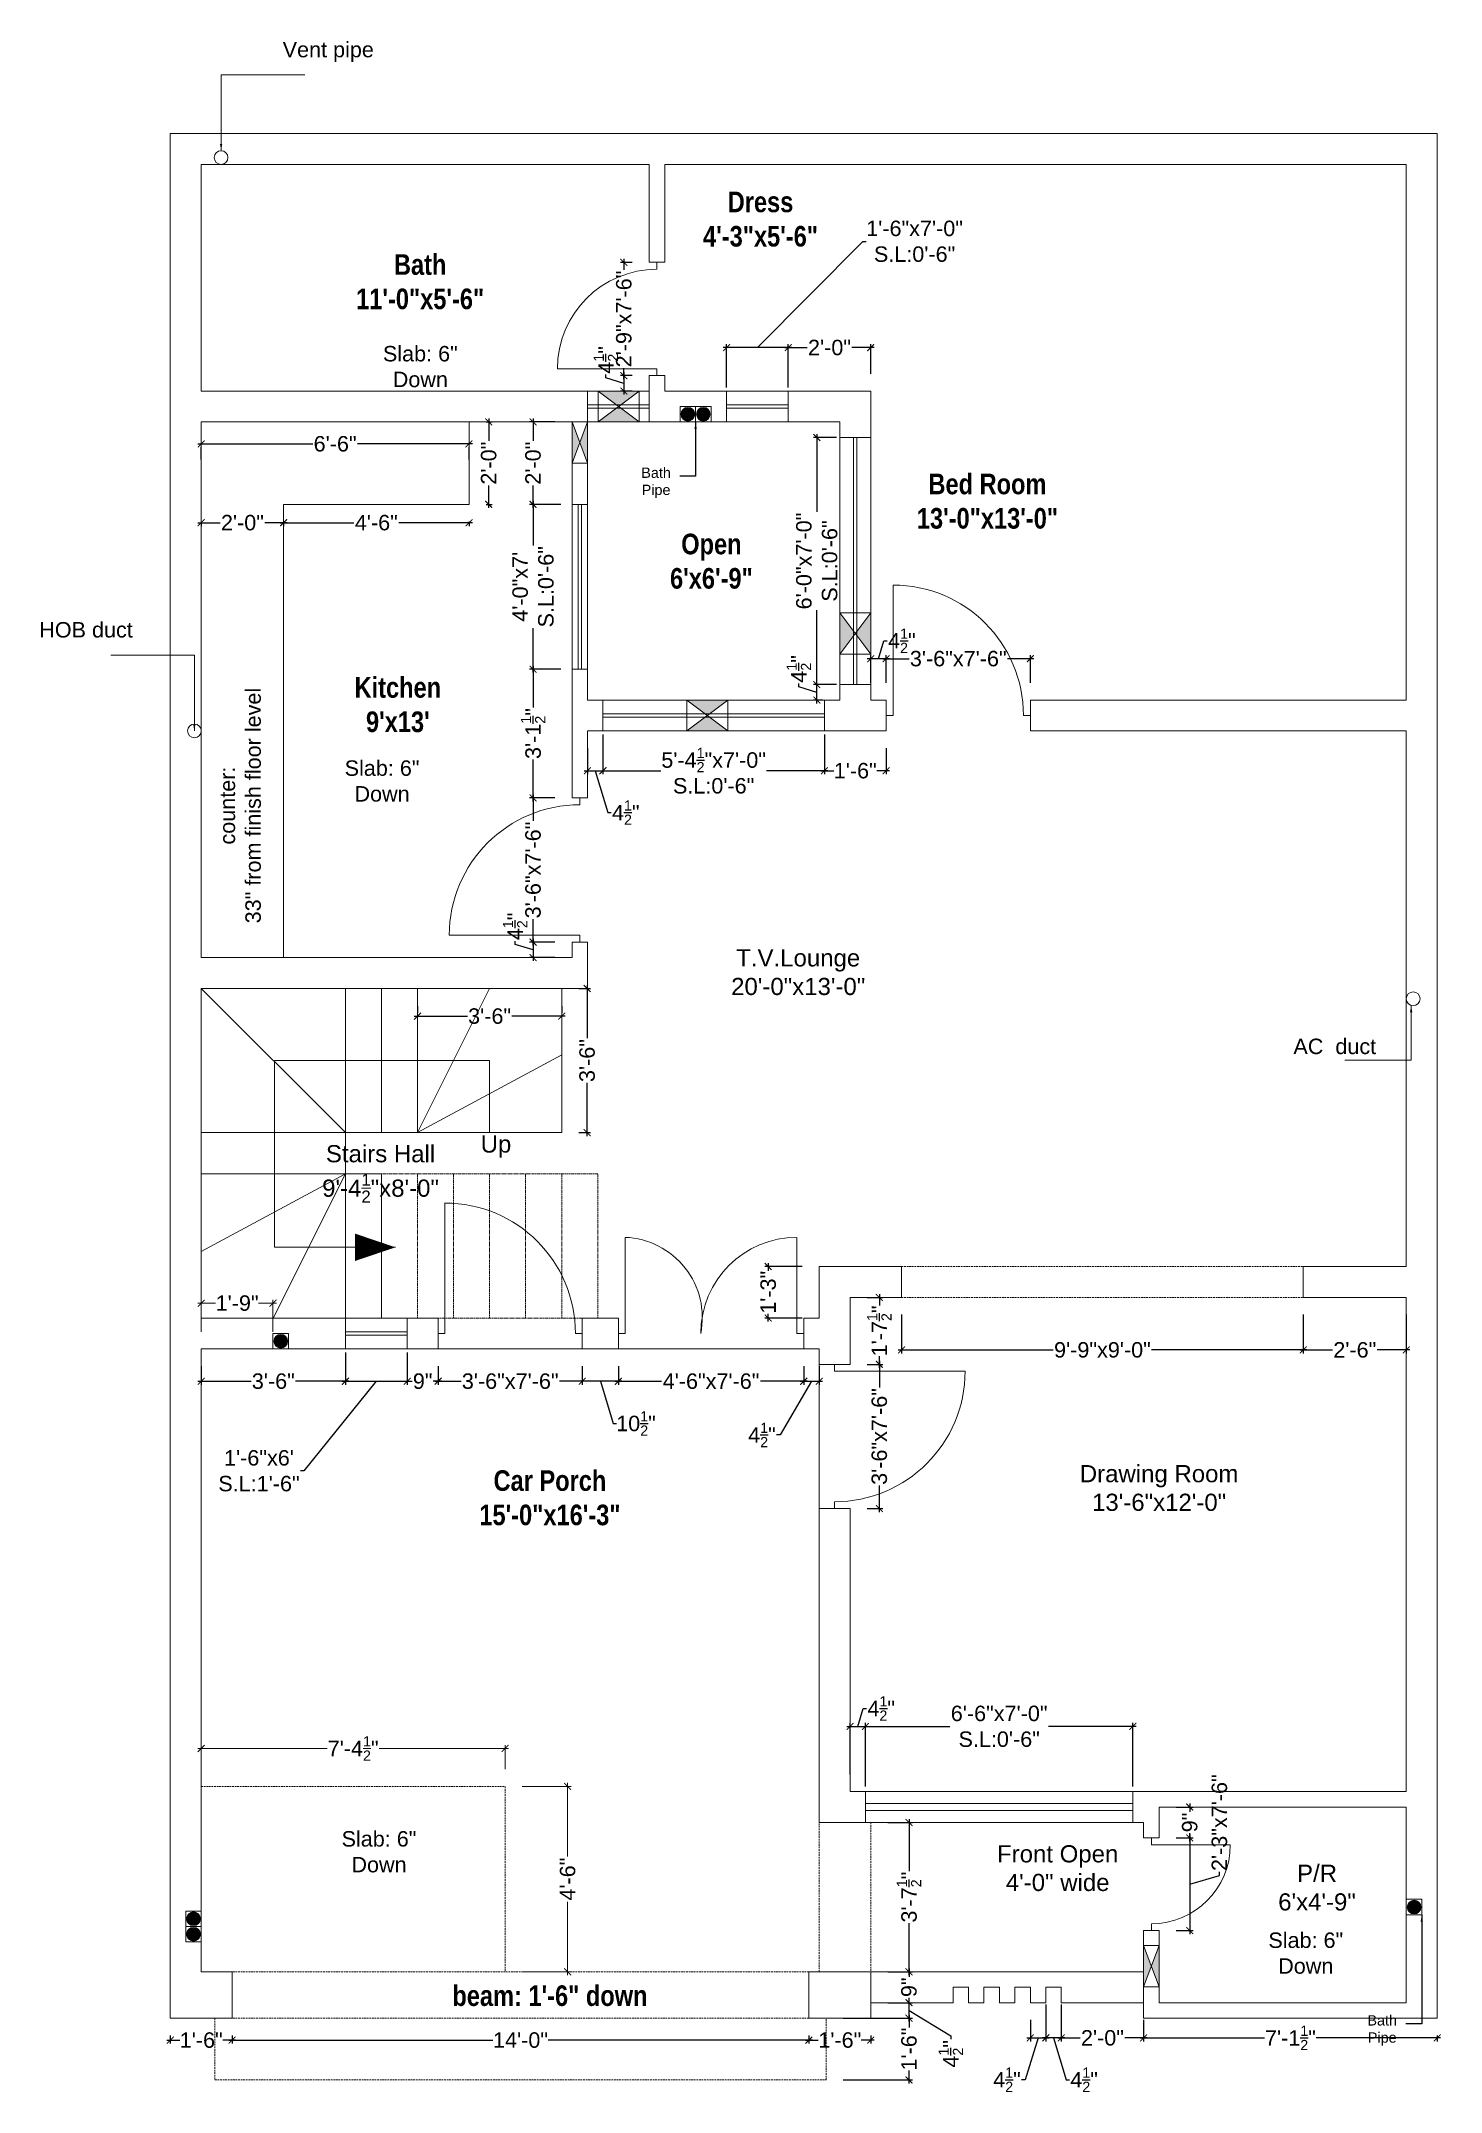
# Model space of a CAD drawing. Header units: inches. Extents: x 22 to 430, y 93 to 690.
import ezdxf

# ---------------------------------------------------------------- set-up
doc = ezdxf.new("R2010")
doc.units = ezdxf.units.IN
doc.header["$MEASUREMENT"] = 0
doc.linetypes.add('DASHED', pattern=[0.75, 0.5, -0.25])
doc.linetypes.add('HIDDEN', pattern=[0.25, 0.125, -0.125])
doc.layers.add('dim', color=5, linetype='Continuous')
for name, color, linetype, lineweight in [('Dime', 5, 'Continuous', 15), ('line', 7, 'Continuous', 13), ('LINE WORK', 7, 'Continuous', 5)]:
    doc.layers.add(name, color=color, linetype=linetype, lineweight=lineweight)
doc.styles.add('DETAIL', font='arial.ttf', dxfattribs={"height": 4.5})
doc.styles.get("Standard").update_dxf_attribs({"font": 'arial.ttf'})
doc.styles.add('TECH', font='techb___.ttf', dxfattribs={"height": 2.5})
doc.dimstyles.new('DETAIL', dxfattribs={"dimtxt": 4, "dimasz": 2, "dimexe": 1, "dimexo": 5, "dimgap": 0.5, "dimtad": 0, "dimzin": 3, "dimlunit": 4, "dimtxsty": 'DETAIL', "dimblk": 'ARCHTICK', "dimcen": 0.25, "dimdle": 1, "dimclrd": 256, "dimclre": 256, "dimclrt": 256, "dimadec": 1, "dimazin": 0, "dimtfac": 0.66, "dimtmove": 1, "dimatfit": 3, "dimfxl": 1, "dimtolj": 1, "dimlwd": -1, "dimlwe": -1, "dimarcsym": 0})

msp = doc.modelspace()

# ---------------------------------------------------------------- texts
at = {"layer": 'dim', "char_height": 4.5, "width": 22.785, "attachment_point": 2, "style": 'DETAIL'}
for insert in [(132.863, 601.165), (121.717, 480.453), (120.822, 168.572), (390.762, 139.048)]:
    msp.add_mtext('{\\C1;Slab: 6" Down}', dxfattribs=dict(at, insert=insert))
at = {"layer": 'dim', "insert": (74.395, 467.29), "char_height": 4.5, "width": 86.66902, "attachment_point": 2, "rotation": 90, "style": 'DETAIL'}
msp.add_mtext('counter:\\P33" from finish floor level', dxfattribs=at)
at = {"layer": 'Dime', "color": 0, "char_height": 3, "width": 4.22106, "attachment_point": 2}
for insert in [(201.529, 565.749), (413.029, 114.955)]:
    msp.add_mtext('Bath Pipe', dxfattribs=dict(at, insert=insert))
at = {"layer": 'line', "style": 'DETAIL'}
for s, insert, char_height, width, attachment_point in [('Vent pipe', (92.763, 689.746), 4.5, 26.14126, 1), ('HOB duct', (49.11, 520.746), 4.5, 26.14126, 3), ('AC  duct', (411.268, 399.403), 4.5, 26.14126, 3), ('Up', (150.431, 371.211), 5, 7.076, 1)]:
    msp.add_mtext(s, dxfattribs=dict(at, insert=insert, char_height=char_height, width=width, attachment_point=attachment_point))
at = {"layer": 'line', "char_height": 6, "attachment_point": 2, "style": 'TECH'}
for s, insert in [('Dress\\P4\'-3"x5\'-6"', (231.945, 646.124)), ('Bath\\P11\'-0"x5\'-6"', (132.806, 627.883)), ('Bed Room\\P13\'-0"x13\'-0"', (298.041, 563.967)), ('Open\\P6\'x6\'-9"', (217.639, 546.48)), ("Kitchen\\P9'x13'", (126.306, 504.706)), ('Car Porch\\P15\'-0"x16\'-3"', (170.61, 273.679)), ('beam: 1\'-6" down', (170.61, 123.645))]:
    msp.add_mtext(s, dxfattribs=dict(at, insert=insert))
at = {"layer": 'line', "char_height": 5, "attachment_point": 5}
for s, insert in [('T.V.Lounge\\P20\'-0"x13\'-0"', (242.927, 418.733)), ('\\A1;Stairs Hall\\P9\'-4{\\H0.7x;\\S1/2;}"x8\'-0"', (121.271, 360.024)), ('Drawing Room\\P13\'-6"x12\'-0"', (348.047, 268.49)), ('Front Open\\P4\'-0" wide', (318.5, 157.759)), ('P/R\\P6\'x4\'-9"', (394.04, 152.092))]:
    msp.add_mtext(s, dxfattribs=dict(at, insert=insert))

# ---------------------------------------------------------------- blocks, each defined once
blk = doc.blocks.new('_ArchTick')
at = {"color": 0, "linetype": 'ByBlock', "const_width": 0.15}
blk.add_lwpolyline([(-0.5, -0.5), (0.5, 0.5)], dxfattribs=at)
blk = doc.blocks.new('*D90')
at = {"layer": 'Defpoints', "color": 0, "transparency": 16777216}
for p in [(264.04, 510.07), (264.04, 498.02), (268.54, 498.02)]:
    blk.add_point(p, dxfattribs=at)
at = {"layer": 'dim', "transparency": 16777216}
for p, q in [((266.29, 510.07), (267.86, 515.3)), ((267.86, 515.3), (268.86, 515.3)), ((269.54, 510.07), (263.04, 510.07)), ((264.04, 503.02), (264.04, 511.07)), ((268.54, 503.02), (268.54, 511.07))]:
    blk.add_line(p, q, dxfattribs=at)
at = {"layer": 'dim', "transparency": 16777216, "xscale": 2, "yscale": 2, "zscale": 2, "rotation": 180}
blk.add_blockref('_ArchTick', (264.04, 510.07), dxfattribs=at)
at = {"layer": 'dim', "transparency": 16777216, "xscale": 2, "yscale": 2, "zscale": 2}
blk.add_blockref('_ArchTick', (268.54, 510.07), dxfattribs=at)
at = {"layer": 'dim', "transparency": 16777216, "insert": (273.12, 515.3), "char_height": 4.5, "attachment_point": 5, "style": 'DETAIL'}
blk.add_mtext('\\A1;4{\\H0.66x;\\S1/2;}"', dxfattribs=at)
blk = doc.blocks.new('*D91')
at = {"layer": 'Defpoints', "color": 0, "transparency": 16777216}
for p in [(310.54, 510.07), (268.54, 498.02), (310.54, 498.02)]:
    blk.add_point(p, dxfattribs=at)
at = {"layer": 'dim', "transparency": 16777216}
for p, q in [((267.54, 510.07), (275.23, 510.07)), ((268.54, 503.02), (268.54, 511.07)), ((311.54, 510.07), (303.85, 510.07)), ((310.54, 503.02), (310.54, 511.07))]:
    blk.add_line(p, q, dxfattribs=at)
at = {"layer": 'dim', "transparency": 16777216, "xscale": 2, "yscale": 2, "zscale": 2, "rotation": 180}
blk.add_blockref('_ArchTick', (268.54, 510.07), dxfattribs=at)
at = {"layer": 'dim', "transparency": 16777216, "xscale": 2, "yscale": 2, "zscale": 2}
blk.add_blockref('_ArchTick', (310.54, 510.07), dxfattribs=at)
at = {"layer": 'dim', "transparency": 16777216, "insert": (289.54, 510.07), "char_height": 4.5, "attachment_point": 5, "style": 'DETAIL'}
blk.add_mtext('\\A1;3\'-6"x7\'-6"', dxfattribs=at)
blk = doc.blocks.new('*D92')
at = {"layer": 'Defpoints', "color": 0, "transparency": 16777216}
for p in [(177.04, 427.52), (165.7, 423.02), (177.04, 423.02)]:
    blk.add_point(p, dxfattribs=at)
at = {"layer": 'dim', "transparency": 16777216}
for p, q in [((160.47, 426.84), (160.47, 427.84)), ((165.7, 425.27), (160.47, 426.84)), ((172.04, 427.52), (164.7, 427.52)), ((165.7, 428.52), (165.7, 422.02)), ((172.04, 423.02), (164.7, 423.02))]:
    blk.add_line(p, q, dxfattribs=at)
at = {"layer": 'dim', "transparency": 16777216, "xscale": 2, "yscale": 2, "zscale": 2}
for p, rotation in [((165.7, 427.52), 90), ((165.7, 423.02), 270)]:
    blk.add_blockref('_ArchTick', p, dxfattribs=dict(at, rotation=rotation))
at = {"layer": 'dim', "transparency": 16777216, "insert": (160.47, 432.1), "char_height": 4.5, "attachment_point": 5, "rotation": 90, "style": 'DETAIL'}
blk.add_mtext('\\A1;4{\\H0.66x;\\S1/2;}"', dxfattribs=at)
blk = doc.blocks.new('*D93')
at = {"layer": 'Defpoints', "color": 0, "transparency": 16777216}
for p in [(165.7, 469.52), (177.04, 469.52), (177.04, 427.52)]:
    blk.add_point(p, dxfattribs=at)
at = {"layer": 'dim', "transparency": 16777216}
for p, q in [((172.04, 469.52), (164.7, 469.52)), ((165.7, 470.52), (165.7, 462.83)), ((165.7, 426.52), (165.7, 434.21)), ((172.04, 427.52), (164.7, 427.52))]:
    blk.add_line(p, q, dxfattribs=at)
at = {"layer": 'dim', "transparency": 16777216, "xscale": 2, "yscale": 2, "zscale": 2}
for p, rotation in [((165.7, 469.52), 90), ((165.7, 427.52), 270)]:
    blk.add_blockref('_ArchTick', p, dxfattribs=dict(at, rotation=rotation))
at = {"layer": 'dim', "transparency": 16777216, "insert": (165.7, 448.52), "char_height": 4.5, "attachment_point": 5, "rotation": 90, "style": 'DETAIL'}
blk.add_mtext('\\A1;3\'-6"x7\'-6"', dxfattribs=at)
blk = doc.blocks.new('*D94')
at = {"layer": 'Defpoints', "color": 0, "transparency": 16777216}
for p in [(165.7, 507.02), (177.04, 507.02), (177.04, 469.52)]:
    blk.add_point(p, dxfattribs=at)
at = {"layer": 'dim', "transparency": 16777216}
for p, q in [((165.7, 508.02), (165.7, 495.84)), ((172.04, 507.02), (164.7, 507.02)), ((165.7, 468.52), (165.7, 480.71)), ((172.04, 469.52), (164.7, 469.52))]:
    blk.add_line(p, q, dxfattribs=at)
at = {"layer": 'dim', "transparency": 16777216, "xscale": 2, "yscale": 2, "zscale": 2}
for p, rotation in [((165.7, 507.02), 90), ((165.7, 469.52), 270)]:
    blk.add_blockref('_ArchTick', p, dxfattribs=dict(at, rotation=rotation))
at = {"layer": 'dim', "transparency": 16777216, "insert": (165.7, 488.27), "char_height": 4.5, "attachment_point": 5, "rotation": 90, "style": 'DETAIL'}
blk.add_mtext('\\A1;3\'-1{\\H0.66x;\\S1/2;}"', dxfattribs=at)
blk = doc.blocks.new('*D62')
at = {"layer": 'Defpoints', "color": 0, "transparency": 16777216}
for p in [(165.7, 555.02), (178.79, 555.02), (178.79, 507.02)]:
    blk.add_point(p, dxfattribs=at)
at = {"layer": 'dim', "transparency": 16777216}
for p, q in [((165.7, 556.02), (165.7, 543.09)), ((173.79, 555.02), (164.7, 555.02)), ((165.7, 506.02), (165.7, 518.96)), ((173.79, 507.02), (164.7, 507.02))]:
    blk.add_line(p, q, dxfattribs=at)
at = {"layer": 'dim', "transparency": 16777216, "xscale": 2, "yscale": 2, "zscale": 2}
for p, rotation in [((165.7, 555.02), 90), ((165.7, 507.02), 270)]:
    blk.add_blockref('_ArchTick', p, dxfattribs=dict(at, rotation=rotation))
at = {"layer": 'dim', "transparency": 16777216, "insert": (165.7, 531.02), "char_height": 4.5, "attachment_point": 5, "rotation": 90, "style": 'DETAIL'}
blk.add_mtext('\\A1;4\'-0"x7\'\\PS.L:0\'-6"', dxfattribs=at)
blk = doc.blocks.new('*D95')
at = {"layer": 'Defpoints', "color": 0, "transparency": 16777216}
for p in [(69.04, 573.1), (69.04, 572.64), (147.04, 573.1)]:
    blk.add_point(p, dxfattribs=at)
at = {"layer": 'dim', "transparency": 16777216}
for p, q in [((68.04, 572.64), (101.54, 572.64)), ((69.04, 568.1), (69.04, 571.64)), ((148.04, 572.64), (114.53, 572.64)), ((147.04, 568.1), (147.04, 571.64))]:
    blk.add_line(p, q, dxfattribs=at)
at = {"layer": 'dim', "transparency": 16777216, "xscale": 2, "yscale": 2, "zscale": 2, "rotation": 180}
blk.add_blockref('_ArchTick', (69.04, 572.64), dxfattribs=at)
at = {"layer": 'dim', "transparency": 16777216, "xscale": 2, "yscale": 2, "zscale": 2}
blk.add_blockref('_ArchTick', (147.04, 572.64), dxfattribs=at)
at = {"layer": 'dim', "transparency": 16777216, "insert": (108.04, 572.64), "char_height": 4.5, "attachment_point": 5, "style": 'DETAIL'}
blk.add_mtext('\\A1;6\'-6"', dxfattribs=at)
blk = doc.blocks.new('*D96')
at = {"layer": 'Defpoints', "color": 0, "transparency": 16777216}
for p in [(147.04, 579.02), (152.78, 579.02), (147.04, 555.02)]:
    blk.add_point(p, dxfattribs=at)
at = {"layer": 'dim', "transparency": 16777216}
for p, q in [((152.78, 580.02), (152.78, 573.54)), ((152.04, 579.02), (153.78, 579.02)), ((152.78, 554.02), (152.78, 560.5)), ((152.04, 555.02), (153.78, 555.02))]:
    blk.add_line(p, q, dxfattribs=at)
at = {"layer": 'dim', "transparency": 16777216, "xscale": 2, "yscale": 2, "zscale": 2}
for p, rotation in [((152.78, 579.02), 90), ((152.78, 555.02), 270)]:
    blk.add_blockref('_ArchTick', p, dxfattribs=dict(at, rotation=rotation))
at = {"layer": 'dim', "transparency": 16777216, "insert": (152.78, 567.02), "char_height": 4.5, "attachment_point": 5, "rotation": 90, "style": 'DETAIL'}
blk.add_mtext('\\A1;2\'-0"', dxfattribs=at)
blk = doc.blocks.new('*D97')
at = {"layer": 'Defpoints', "color": 0, "transparency": 16777216}
for p in [(93.04, 555.02), (147.04, 555.02), (147.04, 549.68)]:
    blk.add_point(p, dxfattribs=at)
at = {"layer": 'dim', "transparency": 16777216}
for p, q in [((92.04, 549.68), (113.47, 549.68)), ((93.04, 550.02), (93.04, 548.68)), ((148.04, 549.68), (126.61, 549.68)), ((147.04, 550.02), (147.04, 548.68))]:
    blk.add_line(p, q, dxfattribs=at)
at = {"layer": 'dim', "transparency": 16777216, "xscale": 2, "yscale": 2, "zscale": 2, "rotation": 180}
blk.add_blockref('_ArchTick', (93.04, 549.68), dxfattribs=at)
at = {"layer": 'dim', "transparency": 16777216, "xscale": 2, "yscale": 2, "zscale": 2}
blk.add_blockref('_ArchTick', (147.04, 549.68), dxfattribs=at)
at = {"layer": 'dim', "transparency": 16777216, "insert": (120.04, 549.68), "char_height": 4.5, "attachment_point": 5, "style": 'DETAIL'}
blk.add_mtext('\\A1;4\'-6"', dxfattribs=at)
blk = doc.blocks.new('*D98')
at = {"layer": 'Defpoints', "color": 0, "transparency": 16777216}
for p in [(199.54, 592.52), (192.14, 588.02), (199.54, 588.02)]:
    blk.add_point(p, dxfattribs=at)
at = {"layer": 'dim', "transparency": 16777216}
for p, q in [((186.91, 591.84), (186.91, 592.84)), ((192.14, 590.27), (186.91, 591.84)), ((194.54, 592.52), (191.14, 592.52)), ((192.14, 593.52), (192.14, 587.02)), ((194.54, 588.02), (191.14, 588.02))]:
    blk.add_line(p, q, dxfattribs=at)
at = {"layer": 'dim', "transparency": 16777216, "xscale": 2, "yscale": 2, "zscale": 2}
for p, rotation in [((192.14, 592.52), 90), ((192.14, 588.02), 270)]:
    blk.add_blockref('_ArchTick', p, dxfattribs=dict(at, rotation=rotation))
at = {"layer": 'dim', "transparency": 16777216, "insert": (186.91, 597.1), "char_height": 4.5, "attachment_point": 5, "rotation": 90, "style": 'DETAIL'}
blk.add_mtext('\\A1;4{\\H0.66x;\\S1/2;}"', dxfattribs=at)
blk = doc.blocks.new('*D99')
at = {"layer": 'Defpoints', "color": 0, "transparency": 16777216}
for p in [(192.14, 625.52), (199.54, 625.52), (199.54, 592.52)]:
    blk.add_point(p, dxfattribs=at)
at = {"layer": 'dim', "transparency": 16777216}
for p, q in [((194.54, 625.52), (191.14, 625.52)), ((192.14, 626.52), (192.14, 623.37)), ((194.54, 592.52), (191.14, 592.52)), ((192.14, 591.52), (192.14, 594.67))]:
    blk.add_line(p, q, dxfattribs=at)
at = {"layer": 'dim', "transparency": 16777216, "xscale": 2, "yscale": 2, "zscale": 2}
for p, rotation in [((192.14, 625.52), 90), ((192.14, 592.52), 270)]:
    blk.add_blockref('_ArchTick', p, dxfattribs=dict(at, rotation=rotation))
at = {"layer": 'dim', "transparency": 16777216, "insert": (192.14, 609.02), "char_height": 4.5, "attachment_point": 5, "rotation": 90, "style": 'DETAIL'}
blk.add_mtext('\\A1;2\'-9"x7\'-6"', dxfattribs=at)
blk = doc.blocks.new('*D100')
at = {"layer": 'Defpoints', "color": 0, "transparency": 16777216}
for p in [(248.34, 502.52), (255.04, 502.52), (255.04, 498.02)]:
    blk.add_point(p, dxfattribs=at)
at = {"layer": 'dim', "transparency": 16777216}
for p, q in [((243.11, 501.84), (243.11, 502.84)), ((248.34, 500.27), (243.11, 501.84)), ((250.04, 502.52), (247.34, 502.52)), ((248.34, 497.02), (248.34, 503.52)), ((250.04, 498.02), (247.34, 498.02))]:
    blk.add_line(p, q, dxfattribs=at)
at = {"layer": 'dim', "transparency": 16777216, "xscale": 2, "yscale": 2, "zscale": 2}
for p, rotation in [((248.34, 502.52), 90), ((248.34, 498.02), 270)]:
    blk.add_blockref('_ArchTick', p, dxfattribs=dict(at, rotation=rotation))
at = {"layer": 'dim', "transparency": 16777216, "insert": (243.11, 507.1), "char_height": 4.5, "attachment_point": 5, "rotation": 90, "style": 'DETAIL'}
blk.add_mtext('\\A1;4{\\H0.66x;\\S1/2;}"', dxfattribs=at)
blk = doc.blocks.new('*D63')
at = {"layer": 'Defpoints', "color": 0, "transparency": 16777216}
for p in [(248.34, 574.52), (259.04, 574.52), (259.04, 502.52)]:
    blk.add_point(p, dxfattribs=at)
at = {"layer": 'dim', "transparency": 16777216}
for p, q in [((254.04, 574.52), (247.34, 574.52)), ((248.34, 575.52), (248.34, 552.85)), ((248.34, 501.52), (248.34, 524.2)), ((254.04, 502.52), (247.34, 502.52))]:
    blk.add_line(p, q, dxfattribs=at)
at = {"layer": 'dim', "transparency": 16777216, "xscale": 2, "yscale": 2, "zscale": 2}
for p, rotation in [((248.34, 574.52), 90), ((248.34, 502.52), 270)]:
    blk.add_blockref('_ArchTick', p, dxfattribs=dict(at, rotation=rotation))
at = {"layer": 'dim', "transparency": 16777216, "insert": (248.34, 538.52), "char_height": 4.5, "attachment_point": 5, "rotation": 90, "style": 'DETAIL'}
blk.add_mtext('\\A1;6\'-0"x7\'-0"\\PS.L:0\'-6"', dxfattribs=at)
blk = doc.blocks.new('*D101')
at = {"layer": 'Defpoints', "color": 0, "transparency": 16777216}
for p in [(181.54, 489.02), (186.04, 489.02), (186.04, 477.43)]:
    blk.add_point(p, dxfattribs=at)
at = {"layer": 'dim', "transparency": 16777216}
for p, q in [((181.54, 484.02), (181.54, 476.43)), ((186.04, 484.02), (186.04, 476.43)), ((180.54, 477.43), (187.04, 477.43)), ((183.79, 477.43), (187.44, 465.25)), ((187.44, 465.25), (188.44, 465.25))]:
    blk.add_line(p, q, dxfattribs=at)
at = {"layer": 'dim', "transparency": 16777216, "xscale": 2, "yscale": 2, "zscale": 2, "rotation": 180}
blk.add_blockref('_ArchTick', (181.54, 477.43), dxfattribs=at)
at = {"layer": 'dim', "transparency": 16777216, "xscale": 2, "yscale": 2, "zscale": 2}
blk.add_blockref('_ArchTick', (186.04, 477.43), dxfattribs=at)
at = {"layer": 'dim', "transparency": 16777216, "insert": (192.7, 465.25), "char_height": 4.5, "attachment_point": 5, "style": 'DETAIL'}
blk.add_mtext('\\A1;4{\\H0.66x;\\S1/2;}"', dxfattribs=at)
blk = doc.blocks.new('*D64')
at = {"layer": 'Defpoints', "color": 0, "transparency": 16777216}
for p in [(186.04, 493.02), (250.54, 493.02), (250.54, 477.43)]:
    blk.add_point(p, dxfattribs=at)
at = {"layer": 'dim', "transparency": 16777216}
for p, q in [((186.04, 488.02), (186.04, 476.43)), ((250.54, 488.02), (250.54, 476.43)), ((185.04, 477.43), (202.89, 477.43)), ((251.54, 477.43), (233.68, 477.43))]:
    blk.add_line(p, q, dxfattribs=at)
at = {"layer": 'dim', "transparency": 16777216, "xscale": 2, "yscale": 2, "zscale": 2, "rotation": 180}
blk.add_blockref('_ArchTick', (186.04, 477.43), dxfattribs=at)
at = {"layer": 'dim', "transparency": 16777216, "xscale": 2, "yscale": 2, "zscale": 2}
blk.add_blockref('_ArchTick', (250.54, 477.43), dxfattribs=at)
at = {"layer": 'dim', "transparency": 16777216, "insert": (218.29, 477.43), "char_height": 4.5, "attachment_point": 5, "style": 'DETAIL'}
blk.add_mtext('\\A1;5\'-4{\\H0.66x;\\S1/2;}"x7\'-0"\\PS.L:0\'-6"', dxfattribs=at)
blk = doc.blocks.new('*D102')
at = {"layer": 'Defpoints', "color": 0, "transparency": 16777216}
for p in [(390.04, 324.02), (420.04, 324.02), (420.04, 308.73)]:
    blk.add_point(p, dxfattribs=at)
at = {"layer": 'dim', "transparency": 16777216}
for p, q in [((390.04, 319.02), (390.04, 307.73)), ((420.04, 319.02), (420.04, 307.73)), ((389.04, 308.73), (398.52, 308.73)), ((421.04, 308.73), (411.56, 308.73))]:
    blk.add_line(p, q, dxfattribs=at)
at = {"layer": 'dim', "transparency": 16777216, "xscale": 2, "yscale": 2, "zscale": 2, "rotation": 180}
blk.add_blockref('_ArchTick', (390.04, 308.73), dxfattribs=at)
at = {"layer": 'dim', "transparency": 16777216, "xscale": 2, "yscale": 2, "zscale": 2}
blk.add_blockref('_ArchTick', (420.04, 308.73), dxfattribs=at)
at = {"layer": 'dim', "transparency": 16777216, "insert": (405.04, 308.73), "char_height": 4.5, "attachment_point": 5, "style": 'DETAIL'}
blk.add_mtext('\\A1;2\'-6"', dxfattribs=at)
blk = doc.blocks.new('*D103')
at = {"layer": 'Defpoints', "color": 0, "transparency": 16777216}
for p in [(273.04, 324.02), (390.04, 324.02), (273.04, 308.73)]:
    blk.add_point(p, dxfattribs=at)
at = {"layer": 'dim', "transparency": 16777216}
for p, q in [((273.04, 319.02), (273.04, 307.73)), ((390.04, 319.02), (390.04, 307.73)), ((272.04, 308.73), (317.23, 308.73)), ((391.04, 308.73), (345.85, 308.73))]:
    blk.add_line(p, q, dxfattribs=at)
at = {"layer": 'dim', "transparency": 16777216, "xscale": 2, "yscale": 2, "zscale": 2, "rotation": 180}
blk.add_blockref('_ArchTick', (273.04, 308.73), dxfattribs=at)
at = {"layer": 'dim', "transparency": 16777216, "xscale": 2, "yscale": 2, "zscale": 2}
blk.add_blockref('_ArchTick', (390.04, 308.73), dxfattribs=at)
at = {"layer": 'dim', "transparency": 16777216, "insert": (331.54, 308.73), "char_height": 4.5, "attachment_point": 5, "style": 'DETAIL'}
blk.add_mtext('\\A1;9\'-9"x9\'-0"', dxfattribs=at)
blk = doc.blocks.new('*D65')
at = {"layer": 'Defpoints', "color": 0, "transparency": 16777216}
for p in [(69.04, 309.02), (111.04, 310.52), (69.04, 299.61)]:
    blk.add_point(p, dxfattribs=at)
at = {"layer": 'dim', "transparency": 16777216}
for p, q in [((111.04, 305.52), (111.04, 298.61)), ((68.04, 299.61), (83.56, 299.61)), ((69.04, 304.02), (69.04, 298.61)), ((112.04, 299.61), (96.52, 299.61))]:
    blk.add_line(p, q, dxfattribs=at)
at = {"layer": 'dim', "transparency": 16777216, "xscale": 2, "yscale": 2, "zscale": 2, "rotation": 180}
blk.add_blockref('_ArchTick', (69.04, 299.61), dxfattribs=at)
at = {"layer": 'dim', "transparency": 16777216, "xscale": 2, "yscale": 2, "zscale": 2}
blk.add_blockref('_ArchTick', (111.04, 299.61), dxfattribs=at)
at = {"layer": 'dim', "transparency": 16777216, "insert": (90.04, 299.61), "char_height": 4.5, "attachment_point": 5, "style": 'DETAIL'}
blk.add_mtext('\\A1;3\'-6"', dxfattribs=at)
blk = doc.blocks.new('*D59')
at = {"layer": 'Defpoints', "color": 0, "transparency": 16777216}
for p in [(111.04, 312.99), (129.04, 313.02), (129.04, 299.61)]:
    blk.add_point(p, dxfattribs=at)
at = {"layer": 'dim', "transparency": 16777216}
for p, q in [((111.04, 307.99), (111.04, 298.61)), ((129.04, 308.02), (129.04, 298.61)), ((120.04, 299.61), (98.93, 273.52)), ((110.04, 299.61), (130.04, 299.61)), ((98.93, 273.52), (97.93, 273.52))]:
    blk.add_line(p, q, dxfattribs=at)
at = {"layer": 'dim', "transparency": 16777216, "xscale": 2, "yscale": 2, "zscale": 2, "rotation": 180}
blk.add_blockref('_ArchTick', (111.04, 299.61), dxfattribs=at)
at = {"layer": 'dim', "transparency": 16777216, "xscale": 2, "yscale": 2, "zscale": 2}
blk.add_blockref('_ArchTick', (129.04, 299.61), dxfattribs=at)
at = {"layer": 'dim', "transparency": 16777216, "insert": (85.86, 273.52), "char_height": 4.5, "attachment_point": 5, "style": 'DETAIL'}
blk.add_mtext('\\A1;1\'-6"x6\'\\PS.L:1\'-6"', dxfattribs=at)
blk = doc.blocks.new('*D66')
at = {"layer": 'Defpoints', "color": 0, "transparency": 16777216}
for p in [(129.04, 310.54), (138.04, 309.02), (138.04, 299.61)]:
    blk.add_point(p, dxfattribs=at)
at = {"layer": 'dim', "transparency": 16777216}
for p, q in [((129.04, 305.54), (129.04, 298.61)), ((128.04, 299.61), (130.45, 299.61)), ((139.04, 299.61), (136.62, 299.61)), ((138.04, 304.02), (138.04, 298.61))]:
    blk.add_line(p, q, dxfattribs=at)
at = {"layer": 'dim', "transparency": 16777216, "xscale": 2, "yscale": 2, "zscale": 2, "rotation": 180}
blk.add_blockref('_ArchTick', (129.04, 299.61), dxfattribs=at)
at = {"layer": 'dim', "transparency": 16777216, "xscale": 2, "yscale": 2, "zscale": 2}
blk.add_blockref('_ArchTick', (138.04, 299.61), dxfattribs=at)
at = {"layer": 'dim', "transparency": 16777216, "insert": (133.54, 299.61), "char_height": 4.5, "attachment_point": 5, "style": 'DETAIL'}
blk.add_mtext('\\A1;9"', dxfattribs=at)
blk = doc.blocks.new('*D67')
at = {"layer": 'Defpoints', "color": 0, "transparency": 16777216}
for p in [(138.04, 309.02), (180.04, 309.02), (180.04, 299.61)]:
    blk.add_point(p, dxfattribs=at)
at = {"layer": 'dim', "transparency": 16777216}
for p, q in [((137.04, 299.61), (144.73, 299.61)), ((138.04, 304.02), (138.04, 298.61)), ((181.04, 299.61), (173.35, 299.61)), ((180.04, 304.02), (180.04, 298.61))]:
    blk.add_line(p, q, dxfattribs=at)
at = {"layer": 'dim', "transparency": 16777216, "xscale": 2, "yscale": 2, "zscale": 2, "rotation": 180}
blk.add_blockref('_ArchTick', (138.04, 299.61), dxfattribs=at)
at = {"layer": 'dim', "transparency": 16777216, "xscale": 2, "yscale": 2, "zscale": 2}
blk.add_blockref('_ArchTick', (180.04, 299.61), dxfattribs=at)
at = {"layer": 'dim', "transparency": 16777216, "insert": (159.04, 299.61), "char_height": 4.5, "attachment_point": 5, "style": 'DETAIL'}
blk.add_mtext('\\A1;3\'-6"x7\'-6"', dxfattribs=at)
blk = doc.blocks.new('*D68')
at = {"layer": 'Defpoints', "color": 0, "transparency": 16777216}
for p in [(180.04, 309.02), (190.54, 309.02), (180.04, 299.61)]:
    blk.add_point(p, dxfattribs=at)
at = {"layer": 'dim', "transparency": 16777216}
for p, q in [((191.54, 299.61), (179.04, 299.61)), ((180.04, 304.02), (180.04, 298.61)), ((185.29, 299.61), (188.98, 287.32)), ((190.54, 304.02), (190.54, 298.61)), ((188.98, 287.32), (189.98, 287.32))]:
    blk.add_line(p, q, dxfattribs=at)
at = {"layer": 'dim', "transparency": 16777216, "xscale": 2, "yscale": 2, "zscale": 2, "rotation": 180}
blk.add_blockref('_ArchTick', (180.04, 299.61), dxfattribs=at)
at = {"layer": 'dim', "transparency": 16777216, "xscale": 2, "yscale": 2, "zscale": 2}
blk.add_blockref('_ArchTick', (190.54, 299.61), dxfattribs=at)
at = {"layer": 'dim', "transparency": 16777216, "insert": (195.68, 287.32), "char_height": 4.5, "attachment_point": 5, "style": 'DETAIL'}
blk.add_mtext('\\A1;10{\\H0.66x;\\S1/2;}"', dxfattribs=at)
blk = doc.blocks.new('*D69')
at = {"layer": 'Defpoints', "color": 0, "transparency": 16777216}
for p in [(190.54, 309.02), (244.54, 309.02), (244.54, 299.61)]:
    blk.add_point(p, dxfattribs=at)
at = {"layer": 'dim', "transparency": 16777216}
for p, q in [((189.54, 299.61), (203.14, 299.61)), ((190.54, 304.02), (190.54, 298.61)), ((245.54, 299.61), (231.94, 299.61)), ((244.54, 304.02), (244.54, 298.61))]:
    blk.add_line(p, q, dxfattribs=at)
at = {"layer": 'dim', "transparency": 16777216, "xscale": 2, "yscale": 2, "zscale": 2, "rotation": 180}
blk.add_blockref('_ArchTick', (190.54, 299.61), dxfattribs=at)
at = {"layer": 'dim', "transparency": 16777216, "xscale": 2, "yscale": 2, "zscale": 2}
blk.add_blockref('_ArchTick', (244.54, 299.61), dxfattribs=at)
at = {"layer": 'dim', "transparency": 16777216, "insert": (217.54, 299.61), "char_height": 4.5, "attachment_point": 5, "style": 'DETAIL'}
blk.add_mtext('\\A1;4\'-6"x7\'-6"', dxfattribs=at)
blk = doc.blocks.new('*D70')
at = {"layer": 'Defpoints', "color": 0, "transparency": 16777216}
for p in [(244.54, 309.02), (249.04, 309.02), (249.04, 299.61)]:
    blk.add_point(p, dxfattribs=at)
at = {"layer": 'dim', "transparency": 16777216}
for p, q in [((246.79, 299.61), (237.63, 283.96)), ((243.54, 299.61), (250.04, 299.61)), ((244.54, 304.02), (244.54, 298.61)), ((249.04, 304.02), (249.04, 298.61)), ((237.63, 283.96), (236.63, 283.96))]:
    blk.add_line(p, q, dxfattribs=at)
at = {"layer": 'dim', "transparency": 16777216, "xscale": 2, "yscale": 2, "zscale": 2, "rotation": 180}
blk.add_blockref('_ArchTick', (244.54, 299.61), dxfattribs=at)
at = {"layer": 'dim', "transparency": 16777216, "xscale": 2, "yscale": 2, "zscale": 2}
blk.add_blockref('_ArchTick', (249.04, 299.61), dxfattribs=at)
at = {"layer": 'dim', "transparency": 16777216, "insert": (232.37, 283.96), "char_height": 4.5, "attachment_point": 5, "style": 'DETAIL'}
blk.add_mtext('\\A1;4{\\H0.66x;\\S1/2;}"', dxfattribs=at)
blk = doc.blocks.new('*D71')
at = {"layer": 'Defpoints', "color": 0, "transparency": 16777216}
for p in [(132.04, 405.95), (132.04, 403.86), (174.04, 403.86)]:
    blk.add_point(p, dxfattribs=at)
at = {"layer": 'dim', "transparency": 16777216}
for p, q in [((132.04, 408.86), (132.04, 406.95)), ((174.04, 408.86), (174.04, 406.95)), ((131.04, 405.95), (146.56, 405.95)), ((175.04, 405.95), (159.52, 405.95))]:
    blk.add_line(p, q, dxfattribs=at)
at = {"layer": 'dim', "transparency": 16777216, "xscale": 2, "yscale": 2, "zscale": 2, "rotation": 180}
blk.add_blockref('_ArchTick', (132.04, 405.95), dxfattribs=at)
at = {"layer": 'dim', "transparency": 16777216, "xscale": 2, "yscale": 2, "zscale": 2}
blk.add_blockref('_ArchTick', (174.04, 405.95), dxfattribs=at)
at = {"layer": 'dim', "transparency": 16777216, "insert": (153.04, 405.95), "char_height": 4.5, "attachment_point": 5, "style": 'DETAIL'}
blk.add_mtext('\\A1;3\'-6"', dxfattribs=at)
blk = doc.blocks.new('*D72')
at = {"layer": 'Defpoints', "color": 0, "transparency": 16777216}
for p in [(174.04, 414.02), (174.04, 372.02), (181.45, 372.02)]:
    blk.add_point(p, dxfattribs=at)
at = {"layer": 'dim', "transparency": 16777216}
for p, q in [((179.04, 414.02), (182.45, 414.02)), ((181.45, 415.02), (181.45, 399.5)), ((181.45, 371.02), (181.45, 386.54)), ((179.04, 372.02), (182.45, 372.02))]:
    blk.add_line(p, q, dxfattribs=at)
at = {"layer": 'dim', "transparency": 16777216, "xscale": 2, "yscale": 2, "zscale": 2}
for p, rotation in [((181.45, 414.02), 90), ((181.45, 372.02), 270)]:
    blk.add_blockref('_ArchTick', p, dxfattribs=dict(at, rotation=rotation))
at = {"layer": 'dim', "transparency": 16777216, "insert": (181.45, 393.02), "char_height": 4.5, "attachment_point": 5, "rotation": 90, "style": 'DETAIL'}
blk.add_mtext('\\A1;3\'-6"', dxfattribs=at)
blk = doc.blocks.new('*D73')
at = {"layer": 'Defpoints', "color": 0, "transparency": 16777216}
for p in [(249.04, 333.02), (234.19, 318.02), (249.04, 318.02)]:
    blk.add_point(p, dxfattribs=at)
at = {"layer": 'dim', "transparency": 16777216}
for p, q in [((244.04, 333.02), (233.19, 333.02)), ((234.19, 334.02), (234.19, 331.79)), ((244.04, 318.02), (233.19, 318.02)), ((234.19, 317.02), (234.19, 319.25))]:
    blk.add_line(p, q, dxfattribs=at)
at = {"layer": 'dim', "transparency": 16777216, "xscale": 2, "yscale": 2, "zscale": 2}
for p, rotation in [((234.19, 333.02), 90), ((234.19, 318.02), 270)]:
    blk.add_blockref('_ArchTick', p, dxfattribs=dict(at, rotation=rotation))
at = {"layer": 'dim', "transparency": 16777216, "insert": (234.19, 325.52), "char_height": 4.5, "attachment_point": 5, "rotation": 90, "style": 'DETAIL'}
blk.add_mtext('\\A1;1\'-3"', dxfattribs=at)
blk = doc.blocks.new('*D74')
at = {"layer": 'Defpoints', "color": 0, "transparency": 16777216}
for p in [(258.04, 324.02), (258.04, 304.52), (266.56, 304.52)]:
    blk.add_point(p, dxfattribs=at)
at = {"layer": 'dim', "transparency": 16777216}
for p, q in [((263.04, 324.02), (267.56, 324.02)), ((266.56, 325.02), (266.56, 321.63)), ((266.56, 303.52), (266.56, 306.92)), ((263.04, 304.52), (267.56, 304.52))]:
    blk.add_line(p, q, dxfattribs=at)
at = {"layer": 'dim', "transparency": 16777216, "xscale": 2, "yscale": 2, "zscale": 2}
for p, rotation in [((266.56, 324.02), 90), ((266.56, 304.52), 270)]:
    blk.add_blockref('_ArchTick', p, dxfattribs=dict(at, rotation=rotation))
at = {"layer": 'dim', "transparency": 16777216, "insert": (266.56, 314.27), "char_height": 4.5, "attachment_point": 5, "rotation": 90, "style": 'DETAIL'}
blk.add_mtext('\\A1;1\'-7{\\H0.66x;\\S1/2;}"', dxfattribs=at)
blk = doc.blocks.new('*D75')
at = {"layer": 'Defpoints', "color": 0, "transparency": 16777216}
for p in [(258.04, 304.52), (258.04, 262.52), (266.56, 262.52)]:
    blk.add_point(p, dxfattribs=at)
at = {"layer": 'dim', "transparency": 16777216}
for p, q in [((266.56, 305.52), (266.56, 297.83)), ((263.04, 304.52), (267.56, 304.52)), ((266.56, 261.52), (266.56, 269.21)), ((263.04, 262.52), (267.56, 262.52))]:
    blk.add_line(p, q, dxfattribs=at)
at = {"layer": 'dim', "transparency": 16777216, "xscale": 2, "yscale": 2, "zscale": 2}
for p, rotation in [((266.56, 304.52), 90), ((266.56, 262.52), 270)]:
    blk.add_blockref('_ArchTick', p, dxfattribs=dict(at, rotation=rotation))
at = {"layer": 'dim', "transparency": 16777216, "insert": (266.56, 283.52), "char_height": 4.5, "attachment_point": 5, "rotation": 90, "style": 'DETAIL'}
blk.add_mtext('\\A1;3\'-6"x7\'-6"', dxfattribs=at)
blk = doc.blocks.new('*D76')
at = {"layer": 'Defpoints', "color": 0, "transparency": 16777216}
for p in [(262.51, 199.08), (258.04, 180.09), (262.51, 180.09)]:
    blk.add_point(p, dxfattribs=at)
at = {"layer": 'dim', "transparency": 16777216}
for p, q in [((260.28, 199.08), (261.84, 204.3)), ((261.84, 204.3), (262.84, 204.3)), ((257.04, 199.08), (263.51, 199.08)), ((258.04, 185.09), (258.04, 200.08)), ((262.51, 185.09), (262.51, 200.08))]:
    blk.add_line(p, q, dxfattribs=at)
at = {"layer": 'dim', "transparency": 16777216, "xscale": 2, "yscale": 2, "zscale": 2, "rotation": 180}
blk.add_blockref('_ArchTick', (258.04, 199.08), dxfattribs=at)
at = {"layer": 'dim', "transparency": 16777216, "xscale": 2, "yscale": 2, "zscale": 2}
blk.add_blockref('_ArchTick', (262.51, 199.08), dxfattribs=at)
at = {"layer": 'dim', "transparency": 16777216, "insert": (267.1, 204.3), "char_height": 4.5, "attachment_point": 5, "style": 'DETAIL'}
blk.add_mtext('\\A1;4{\\H0.66x;\\S1/2;}"', dxfattribs=at)
blk = doc.blocks.new('*D60')
at = {"layer": 'Defpoints', "color": 0, "transparency": 16777216}
for p in [(340.4, 199.08), (262.51, 176.59), (340.4, 176.59)]:
    blk.add_point(p, dxfattribs=at)
at = {"layer": 'dim', "transparency": 16777216}
for p, q in [((261.51, 199.08), (287.13, 199.08)), ((262.51, 181.59), (262.51, 200.08)), ((341.4, 199.08), (315.78, 199.08)), ((340.4, 181.59), (340.4, 200.08))]:
    blk.add_line(p, q, dxfattribs=at)
at = {"layer": 'dim', "transparency": 16777216, "xscale": 2, "yscale": 2, "zscale": 2, "rotation": 180}
blk.add_blockref('_ArchTick', (262.51, 199.08), dxfattribs=at)
at = {"layer": 'dim', "transparency": 16777216, "xscale": 2, "yscale": 2, "zscale": 2}
blk.add_blockref('_ArchTick', (340.4, 199.08), dxfattribs=at)
at = {"layer": 'dim', "transparency": 16777216, "insert": (301.46, 199.08), "char_height": 4.5, "attachment_point": 5, "style": 'DETAIL'}
blk.add_mtext('\\A1;6\'-6"x7\'-0"\\PS.L:0\'-6"', dxfattribs=at)
blk = doc.blocks.new('*D77')
at = {"layer": 'Defpoints', "color": 0, "transparency": 16777216}
for p in [(348.04, 175.59), (348.04, 166.59), (356.97, 166.59)]:
    blk.add_point(p, dxfattribs=at)
at = {"layer": 'dim', "transparency": 16777216}
for p, q in [((353.04, 175.59), (357.97, 175.59)), ((356.97, 176.59), (356.97, 174.17)), ((356.97, 165.59), (356.97, 168)), ((353.04, 166.59), (357.97, 166.59))]:
    blk.add_line(p, q, dxfattribs=at)
at = {"layer": 'dim', "transparency": 16777216, "xscale": 2, "yscale": 2, "zscale": 2}
for p, rotation in [((356.97, 175.59), 90), ((356.97, 166.59), 270)]:
    blk.add_blockref('_ArchTick', p, dxfattribs=dict(at, rotation=rotation))
at = {"layer": 'dim', "transparency": 16777216, "insert": (356.97, 171.09), "char_height": 4.5, "attachment_point": 5, "rotation": 90, "style": 'DETAIL'}
blk.add_mtext('\\A1;9"', dxfattribs=at)
blk = doc.blocks.new('*D78')
at = {"layer": 'Defpoints', "color": 0, "transparency": 16777216}
for p in [(348.04, 166.59), (348.04, 139.59), (356.97, 139.59)]:
    blk.add_point(p, dxfattribs=at)
at = {"layer": 'dim', "transparency": 16777216}
for p, q in [((356.97, 167.59), (356.97, 138.59)), ((353.04, 166.59), (357.97, 166.59)), ((356.97, 153.09), (365.62, 155.68)), ((365.62, 155.68), (365.62, 156.68)), ((353.04, 139.59), (357.97, 139.59))]:
    blk.add_line(p, q, dxfattribs=at)
at = {"layer": 'dim', "transparency": 16777216, "xscale": 2, "yscale": 2, "zscale": 2}
for p, rotation in [((356.97, 166.59), 90), ((356.97, 139.59), 270)]:
    blk.add_blockref('_ArchTick', p, dxfattribs=dict(at, rotation=rotation))
at = {"layer": 'dim', "transparency": 16777216, "insert": (365.62, 171.03), "char_height": 4.5, "attachment_point": 5, "rotation": 90, "style": 'DETAIL'}
blk.add_mtext('\\A1;2\'-3"x7\'-6"', dxfattribs=at)
blk = doc.blocks.new('*D79')
at = {"layer": 'Defpoints', "color": 0, "transparency": 16777216}
for p in [(264.04, 600.69), (240.04, 588.02), (264.04, 588.02)]:
    blk.add_point(p, dxfattribs=at)
at = {"layer": 'dim', "transparency": 16777216}
for p, q in [((239.04, 600.69), (245.52, 600.69)), ((240.04, 593.02), (240.04, 601.69)), ((265.04, 600.69), (258.56, 600.69)), ((264.04, 593.02), (264.04, 601.69))]:
    blk.add_line(p, q, dxfattribs=at)
at = {"layer": 'dim', "transparency": 16777216, "xscale": 2, "yscale": 2, "zscale": 2, "rotation": 180}
blk.add_blockref('_ArchTick', (240.04, 600.69), dxfattribs=at)
at = {"layer": 'dim', "transparency": 16777216, "xscale": 2, "yscale": 2, "zscale": 2}
blk.add_blockref('_ArchTick', (264.04, 600.69), dxfattribs=at)
at = {"layer": 'dim', "transparency": 16777216, "insert": (252.04, 600.69), "char_height": 4.5, "attachment_point": 5, "style": 'DETAIL'}
blk.add_mtext('\\A1;2\'-0"', dxfattribs=at)
blk = doc.blocks.new('*D61')
at = {"layer": 'Defpoints', "color": 0, "transparency": 16777216}
for p in [(222.04, 600.69), (222.04, 584.02), (240.04, 584.02)]:
    blk.add_point(p, dxfattribs=at)
at = {"layer": 'dim', "transparency": 16777216}
for p, q in [((231.04, 600.69), (261.72, 631.63)), ((261.72, 631.63), (262.72, 631.63)), ((241.04, 600.69), (221.04, 600.69)), ((222.04, 589.02), (222.04, 601.69)), ((240.04, 589.02), (240.04, 601.69))]:
    blk.add_line(p, q, dxfattribs=at)
at = {"layer": 'dim', "transparency": 16777216, "xscale": 2, "yscale": 2, "zscale": 2, "rotation": 180}
blk.add_blockref('_ArchTick', (222.04, 600.69), dxfattribs=at)
at = {"layer": 'dim', "transparency": 16777216, "xscale": 2, "yscale": 2, "zscale": 2}
blk.add_blockref('_ArchTick', (240.04, 600.69), dxfattribs=at)
at = {"layer": 'dim', "transparency": 16777216, "insert": (276.82, 631.63), "char_height": 4.5, "attachment_point": 5, "style": 'DETAIL'}
blk.add_mtext('\\A1;1\'-6"x7\'-0"\\PS.L:0\'-6"', dxfattribs=at)
blk = doc.blocks.new('*D80')
at = {"layer": 'Defpoints', "color": 0, "transparency": 16777216}
for p in [(250.54, 489.02), (268.54, 489.02), (268.54, 477.43)]:
    blk.add_point(p, dxfattribs=at)
at = {"layer": 'dim', "transparency": 16777216}
for p, q in [((250.54, 484.02), (250.54, 476.43)), ((268.54, 484.02), (268.54, 476.43)), ((249.54, 477.43), (253.27, 477.43)), ((269.54, 477.43), (265.81, 477.43))]:
    blk.add_line(p, q, dxfattribs=at)
at = {"layer": 'dim', "transparency": 16777216, "xscale": 2, "yscale": 2, "zscale": 2, "rotation": 180}
blk.add_blockref('_ArchTick', (250.54, 477.43), dxfattribs=at)
at = {"layer": 'dim', "transparency": 16777216, "xscale": 2, "yscale": 2, "zscale": 2}
blk.add_blockref('_ArchTick', (268.54, 477.43), dxfattribs=at)
at = {"layer": 'dim', "transparency": 16777216, "insert": (259.54, 477.43), "char_height": 4.5, "attachment_point": 5, "style": 'DETAIL'}
blk.add_mtext('\\A1;1\'-6"', dxfattribs=at)
blk = doc.blocks.new('*D81')
at = {"layer": 'Defpoints', "color": 0, "transparency": 16777216}
for p in [(60.04, 114.09), (78.04, 114.09), (78.04, 107.69)]:
    blk.add_point(p, dxfattribs=at)
at = {"layer": 'dim', "transparency": 16777216}
for p, q in [((59.04, 107.69), (62.77, 107.69)), ((60.04, 109.09), (60.04, 106.69)), ((79.04, 107.69), (75.31, 107.69)), ((78.04, 109.09), (78.04, 106.69))]:
    blk.add_line(p, q, dxfattribs=at)
at = {"layer": 'dim', "transparency": 16777216, "xscale": 2, "yscale": 2, "zscale": 2, "rotation": 180}
blk.add_blockref('_ArchTick', (60.04, 107.69), dxfattribs=at)
at = {"layer": 'dim', "transparency": 16777216, "xscale": 2, "yscale": 2, "zscale": 2}
blk.add_blockref('_ArchTick', (78.04, 107.69), dxfattribs=at)
at = {"layer": 'dim', "transparency": 16777216, "insert": (69.04, 107.69), "char_height": 4.5, "attachment_point": 5, "style": 'DETAIL'}
blk.add_mtext('\\A1;1\'-6"', dxfattribs=at)
blk = doc.blocks.new('*D82')
at = {"layer": 'Defpoints', "color": 0, "transparency": 16777216}
for p in [(78.04, 114.09), (246.04, 114.09), (246.04, 107.69)]:
    blk.add_point(p, dxfattribs=at)
at = {"layer": 'dim', "transparency": 16777216}
for p, q in [((77.04, 107.69), (154.02, 107.69)), ((78.04, 109.09), (78.04, 106.69)), ((247.04, 107.69), (170.06, 107.69)), ((246.04, 109.09), (246.04, 106.69))]:
    blk.add_line(p, q, dxfattribs=at)
at = {"layer": 'dim', "transparency": 16777216, "xscale": 2, "yscale": 2, "zscale": 2, "rotation": 180}
blk.add_blockref('_ArchTick', (78.04, 107.69), dxfattribs=at)
at = {"layer": 'dim', "transparency": 16777216, "xscale": 2, "yscale": 2, "zscale": 2}
blk.add_blockref('_ArchTick', (246.04, 107.69), dxfattribs=at)
at = {"layer": 'dim', "transparency": 16777216, "insert": (162.04, 107.69), "char_height": 4.5, "attachment_point": 5, "style": 'DETAIL'}
blk.add_mtext('\\A1;14\'-0"', dxfattribs=at)
blk = doc.blocks.new('*D83')
at = {"layer": 'Defpoints', "color": 0, "transparency": 16777216}
for p in [(246.04, 114.09), (264.04, 114.09), (246.04, 107.69)]:
    blk.add_point(p, dxfattribs=at)
at = {"layer": 'dim', "transparency": 16777216}
for p, q in [((245.04, 107.69), (248.77, 107.69)), ((246.04, 109.09), (246.04, 106.69)), ((265.04, 107.69), (261.31, 107.69)), ((264.04, 109.09), (264.04, 106.69))]:
    blk.add_line(p, q, dxfattribs=at)
at = {"layer": 'dim', "transparency": 16777216, "xscale": 2, "yscale": 2, "zscale": 2, "rotation": 180}
blk.add_blockref('_ArchTick', (246.04, 107.69), dxfattribs=at)
at = {"layer": 'dim', "transparency": 16777216, "xscale": 2, "yscale": 2, "zscale": 2}
blk.add_blockref('_ArchTick', (264.04, 107.69), dxfattribs=at)
at = {"layer": 'dim', "transparency": 16777216, "insert": (255.04, 107.69), "char_height": 4.5, "attachment_point": 5, "style": 'DETAIL'}
blk.add_mtext('\\A1;1\'-6"', dxfattribs=at)
blk = doc.blocks.new('*D84')
at = {"layer": 'Defpoints', "color": 0, "transparency": 16777216}
for p in [(251.04, 114.09), (275.2, 114.09), (251.04, 96.09)]:
    blk.add_point(p, dxfattribs=at)
at = {"layer": 'dim', "transparency": 16777216}
for p, q in [((256.04, 114.09), (276.2, 114.09)), ((275.2, 115.09), (275.2, 111.36)), ((256.04, 96.09), (276.2, 96.09)), ((275.2, 95.09), (275.2, 98.82))]:
    blk.add_line(p, q, dxfattribs=at)
at = {"layer": 'dim', "transparency": 16777216, "xscale": 2, "yscale": 2, "zscale": 2}
for p, rotation in [((275.2, 114.09), 90), ((275.2, 96.09), 270)]:
    blk.add_blockref('_ArchTick', p, dxfattribs=dict(at, rotation=rotation))
at = {"layer": 'dim', "transparency": 16777216, "insert": (275.2, 105.09), "char_height": 4.5, "attachment_point": 5, "rotation": 90, "style": 'DETAIL'}
blk.add_mtext('\\A1;1\'-6"', dxfattribs=at)
blk = doc.blocks.new('*D85')
at = {"layer": 'Defpoints', "color": 0, "transparency": 16777216}
for p in [(264.04, 127.59), (264.04, 118.59), (275.2, 118.59)]:
    blk.add_point(p, dxfattribs=at)
at = {"layer": 'dim', "transparency": 16777216}
for p, q in [((269.04, 127.59), (276.2, 127.59)), ((275.2, 128.59), (275.2, 126.17)), ((275.2, 117.59), (275.2, 120)), ((269.04, 118.59), (276.2, 118.59))]:
    blk.add_line(p, q, dxfattribs=at)
at = {"layer": 'dim', "transparency": 16777216, "xscale": 2, "yscale": 2, "zscale": 2}
for p, rotation in [((275.2, 127.59), 90), ((275.2, 118.59), 270)]:
    blk.add_blockref('_ArchTick', p, dxfattribs=dict(at, rotation=rotation))
at = {"layer": 'dim', "transparency": 16777216, "insert": (275.2, 123.09), "char_height": 4.5, "attachment_point": 5, "rotation": 90, "style": 'DETAIL'}
blk.add_mtext('\\A1;9"', dxfattribs=at)
blk = doc.blocks.new('*D86')
at = {"layer": 'Defpoints', "color": 0, "transparency": 16777216}
for p in [(264.04, 171.09), (275.2, 171.09), (264.04, 127.59)]:
    blk.add_point(p, dxfattribs=at)
at = {"layer": 'dim', "transparency": 16777216}
for p, q in [((269.04, 171.09), (276.2, 171.09)), ((275.2, 172.09), (275.2, 156.9)), ((275.2, 126.59), (275.2, 141.77)), ((269.04, 127.59), (276.2, 127.59))]:
    blk.add_line(p, q, dxfattribs=at)
at = {"layer": 'dim', "transparency": 16777216, "xscale": 2, "yscale": 2, "zscale": 2}
for p, rotation in [((275.2, 171.09), 90), ((275.2, 127.59), 270)]:
    blk.add_blockref('_ArchTick', p, dxfattribs=dict(at, rotation=rotation))
at = {"layer": 'dim', "transparency": 16777216, "insert": (275.2, 149.34), "char_height": 4.5, "attachment_point": 5, "rotation": 90, "style": 'DETAIL'}
blk.add_mtext('\\A1;3\'-7{\\H0.66x;\\S1/2;}"', dxfattribs=at)
blk = doc.blocks.new('*D87')
at = {"layer": 'Defpoints', "color": 0, "transparency": 16777216}
for p in [(69.04, 555.02), (69.04, 549.68), (93.04, 555.02)]:
    blk.add_point(p, dxfattribs=at)
at = {"layer": 'dim', "transparency": 16777216}
for p, q in [((68.04, 549.68), (74.52, 549.68)), ((69.04, 550.02), (69.04, 548.68)), ((94.04, 549.68), (87.56, 549.68)), ((93.04, 550.02), (93.04, 548.68))]:
    blk.add_line(p, q, dxfattribs=at)
at = {"layer": 'dim', "transparency": 16777216, "xscale": 2, "yscale": 2, "zscale": 2, "rotation": 180}
blk.add_blockref('_ArchTick', (69.04, 549.68), dxfattribs=at)
at = {"layer": 'dim', "transparency": 16777216, "xscale": 2, "yscale": 2, "zscale": 2}
blk.add_blockref('_ArchTick', (93.04, 549.68), dxfattribs=at)
at = {"layer": 'dim', "transparency": 16777216, "insert": (81.04, 549.68), "char_height": 4.5, "attachment_point": 5, "style": 'DETAIL'}
blk.add_mtext('\\A1;2\'-0"', dxfattribs=at)
blk = doc.blocks.new('*D88')
at = {"layer": 'Defpoints', "color": 0, "transparency": 16777216}
for p in [(177.04, 579.02), (165.7, 555.02), (178.79, 555.02)]:
    blk.add_point(p, dxfattribs=at)
at = {"layer": 'dim', "transparency": 16777216}
for p, q in [((165.7, 580.02), (165.7, 573.54)), ((172.04, 579.02), (164.7, 579.02)), ((165.7, 554.02), (165.7, 560.5)), ((173.79, 555.02), (164.7, 555.02))]:
    blk.add_line(p, q, dxfattribs=at)
at = {"layer": 'dim', "transparency": 16777216, "xscale": 2, "yscale": 2, "zscale": 2}
for p, rotation in [((165.7, 579.02), 90), ((165.7, 555.02), 270)]:
    blk.add_blockref('_ArchTick', p, dxfattribs=dict(at, rotation=rotation))
at = {"layer": 'dim', "transparency": 16777216, "insert": (165.7, 567.02), "char_height": 4.5, "attachment_point": 5, "rotation": 90, "style": 'DETAIL'}
blk.add_mtext('\\A1;2\'-0"', dxfattribs=at)
blk = doc.blocks.new('A$C02E93A12')
at = {"layer": 'dim'}
h = blk.add_hatch(color=256, dxfattribs=at)
h.set_gradient(color1=(0, 0, 255), one_color=1, tint=1, name='SPHERICAL')
h.paths.add_polyline_path([(12, 9), (0, 9), (5.33, 5), (6.67, 5)])
h.paths.add_polyline_path([(6.67, 4), (5.33, 4), (0, 0), (12, 0)])
at = {"layer": 'line'}
for p, q in [((0, 9), (0, 0)), ((0, 9), (12, 0)), ((12, 9), (0, 0)), ((12, 9), (0, 9)), ((12, 9), (12, 0)), ((12, 0), (0, 0)), ((12, 0), (0, 0))]:
    blk.add_line(p, q, dxfattribs=at)
blk = doc.blocks.new('A$C30E77919')
at = {"layer": 'dim'}
h = blk.add_hatch(color=256, dxfattribs=at)
h.set_gradient(color1=(0, 0, 255), one_color=1, tint=1, name='SPHERICAL')
h.paths.add_polyline_path([(0, 4.5), (6, 2.25), (12, 4.5)])
h.paths.add_polyline_path([(12, 0), (6, 2.25), (0, 0)])
at = {"layer": 'line'}
for p, q in [((0, 4.5), (12, 4.5)), ((0, 0), (0, 4.5)), ((12, 0), (0, 4.5)), ((0, 0), (12, 4.5)), ((0, 4.5), (12, 4.5)), ((12, 0), (12, 4.5)), ((0, 0), (12, 0))]:
    blk.add_line(p, q, dxfattribs=at)
blk = doc.blocks.new('A$C44504939')
at = {"layer": 'line'}
h = blk.add_hatch(color=256, dxfattribs=at)
h.set_gradient(color1=(0, 0, 255), one_color=1, tint=1, name='SPHERICAL')
h.paths.add_polyline_path([(4.25, 2.25, 1), (0.25, 2.25, 1)])
for p, q in [((0, 4.5), (4.5, 4.5)), ((0, 0), (0, 4.5)), ((4.5, 4.5), (4.5, 0)), ((4.5, 0), (0, 0))]:
    blk.add_line(p, q, dxfattribs=at)
blk.add_circle((2.25, 2.25), 2, dxfattribs=at)
blk = doc.blocks.new('*D89')
at = {"layer": 'Defpoints', "color": 0, "transparency": 16777216}
for p in [(264.04, 118.59), (264.04, 114.09), (275.2, 118.59)]:
    blk.add_point(p, dxfattribs=at)
at = {"layer": 'dim', "transparency": 16777216}
for p, q in [((275.2, 113.09), (275.2, 119.59)), ((269.04, 118.59), (276.2, 118.59)), ((269.04, 114.09), (276.2, 114.09)), ((275.2, 116.34), (287.38, 108.96)), ((287.38, 108.96), (287.38, 107.96))]:
    blk.add_line(p, q, dxfattribs=at)
at = {"layer": 'dim', "transparency": 16777216, "xscale": 2, "yscale": 2, "zscale": 2}
for p, rotation in [((275.2, 118.59), 90), ((275.2, 114.09), 270)]:
    blk.add_blockref('_ArchTick', p, dxfattribs=dict(at, rotation=rotation))
at = {"layer": 'dim', "transparency": 16777216, "insert": (287.38, 103.7), "char_height": 4.5, "attachment_point": 5, "rotation": 90, "style": 'DETAIL'}
blk.add_mtext('\\A1;4{\\H0.66x;\\S1/2;}"', dxfattribs=at)
blk = doc.blocks.new('*D104')
at = {"layer": 'Defpoints', "color": 0, "transparency": 16777216}
for p in [(319.54, 118.59), (343.54, 118.59), (343.54, 108.34)]:
    blk.add_point(p, dxfattribs=at)
at = {"layer": 'dim', "transparency": 16777216}
for p, q in [((319.54, 113.59), (319.54, 107.34)), ((343.54, 113.59), (343.54, 107.34)), ((318.54, 108.34), (325.02, 108.34)), ((344.54, 108.34), (338.06, 108.34))]:
    blk.add_line(p, q, dxfattribs=at)
at = {"layer": 'dim', "transparency": 16777216, "xscale": 2, "yscale": 2, "zscale": 2, "rotation": 180}
blk.add_blockref('_ArchTick', (319.54, 108.34), dxfattribs=at)
at = {"layer": 'dim', "transparency": 16777216, "xscale": 2, "yscale": 2, "zscale": 2}
blk.add_blockref('_ArchTick', (343.54, 108.34), dxfattribs=at)
at = {"layer": 'dim', "transparency": 16777216, "insert": (331.54, 108.34), "char_height": 4.5, "attachment_point": 5, "style": 'DETAIL'}
blk.add_mtext('\\A1;2\'-0"', dxfattribs=at)
blk = doc.blocks.new('*D105')
at = {"layer": 'Defpoints', "color": 0, "transparency": 16777216}
for p in [(89.94, 322.35), (69.04, 309.02), (89.94, 309.02)]:
    blk.add_point(p, dxfattribs=at)
at = {"layer": 'line', "transparency": 16777216}
for p, q in [((69.04, 314.02), (69.04, 323.35)), ((89.94, 314.02), (89.94, 323.35)), ((68.04, 322.35), (73.22, 322.35)), ((90.94, 322.35), (85.76, 322.35))]:
    blk.add_line(p, q, dxfattribs=at)
at = {"layer": 'line', "transparency": 16777216, "xscale": 2, "yscale": 2, "zscale": 2, "rotation": 180}
blk.add_blockref('_ArchTick', (69.04, 322.35), dxfattribs=at)
at = {"layer": 'line', "transparency": 16777216, "xscale": 2, "yscale": 2, "zscale": 2}
blk.add_blockref('_ArchTick', (89.94, 322.35), dxfattribs=at)
at = {"layer": 'line', "transparency": 16777216, "insert": (79.49, 322.35), "char_height": 4.5, "attachment_point": 5, "style": 'DETAIL'}
blk.add_mtext('\\A1;1\'-9"', dxfattribs=at)
blk = doc.blocks.new('*D106')
at = {"layer": 'Defpoints', "color": 0, "transparency": 16777216}
for p in [(157.54, 181.59), (157.54, 127.59), (175.77, 127.59)]:
    blk.add_point(p, dxfattribs=at)
at = {"layer": 'line', "transparency": 16777216}
for p, q in [((162.54, 181.59), (176.77, 181.59)), ((175.77, 182.59), (175.77, 161.16)), ((175.77, 126.59), (175.77, 148.01)), ((162.54, 127.59), (176.77, 127.59))]:
    blk.add_line(p, q, dxfattribs=at)
at = {"layer": 'line', "transparency": 16777216, "xscale": 2, "yscale": 2, "zscale": 2}
for p, rotation in [((175.77, 181.59), 90), ((175.77, 127.59), 270)]:
    blk.add_blockref('_ArchTick', p, dxfattribs=dict(at, rotation=rotation))
at = {"layer": 'line', "transparency": 16777216, "insert": (175.77, 154.59), "char_height": 4.5, "attachment_point": 5, "rotation": 90, "style": 'DETAIL'}
blk.add_mtext('\\A1;4\'-6"', dxfattribs=at)
blk = doc.blocks.new('*D107')
at = {"layer": 'Defpoints', "color": 0, "transparency": 16777216}
for p in [(157.54, 192.65), (69.04, 181.59), (157.54, 181.59)]:
    blk.add_point(p, dxfattribs=at)
at = {"layer": 'line', "transparency": 16777216}
for p, q in [((68.04, 192.65), (105.74, 192.65)), ((69.04, 186.59), (69.04, 193.65)), ((158.54, 192.65), (120.83, 192.65)), ((157.54, 186.59), (157.54, 193.65))]:
    blk.add_line(p, q, dxfattribs=at)
at = {"layer": 'line', "transparency": 16777216, "xscale": 2, "yscale": 2, "zscale": 2, "rotation": 180}
blk.add_blockref('_ArchTick', (69.04, 192.65), dxfattribs=at)
at = {"layer": 'line', "transparency": 16777216, "xscale": 2, "yscale": 2, "zscale": 2}
blk.add_blockref('_ArchTick', (157.54, 192.65), dxfattribs=at)
at = {"layer": 'line', "transparency": 16777216, "insert": (113.29, 192.65), "char_height": 4.5, "attachment_point": 5, "style": 'DETAIL'}
blk.add_mtext('\\A1;7\'-4{\\H0.66x;\\S1/2;}"', dxfattribs=at)
blk = doc.blocks.new('*D108')
at = {"layer": 'Defpoints', "color": 0, "transparency": 16777216}
for p in [(315.04, 123.09), (319.54, 123.09), (315.04, 108.34)]:
    blk.add_point(p, dxfattribs=at)
at = {"layer": 'dim', "transparency": 16777216}
for p, q in [((315.04, 118.09), (315.04, 107.34)), ((319.54, 118.09), (319.54, 107.34)), ((320.54, 108.34), (314.04, 108.34)), ((317.29, 108.34), (320.94, 96.16)), ((320.94, 96.16), (321.94, 96.16))]:
    blk.add_line(p, q, dxfattribs=at)
at = {"layer": 'dim', "transparency": 16777216, "xscale": 2, "yscale": 2, "zscale": 2, "rotation": 180}
blk.add_blockref('_ArchTick', (315.04, 108.34), dxfattribs=at)
at = {"layer": 'dim', "transparency": 16777216, "xscale": 2, "yscale": 2, "zscale": 2}
blk.add_blockref('_ArchTick', (319.54, 108.34), dxfattribs=at)
at = {"layer": 'dim', "transparency": 16777216, "insert": (326.2, 96.16), "char_height": 4.5, "attachment_point": 5, "style": 'DETAIL'}
blk.add_mtext('\\A1;4{\\H0.66x;\\S1/2;}"', dxfattribs=at)
blk = doc.blocks.new('*D109')
at = {"layer": 'Defpoints', "color": 0, "transparency": 16777216}
for p in [(310.54, 118.59), (315.04, 118.59), (315.04, 108.34)]:
    blk.add_point(p, dxfattribs=at)
at = {"layer": 'dim', "transparency": 16777216}
for p, q in [((310.54, 113.59), (310.54, 107.34)), ((315.04, 113.59), (315.04, 107.34)), ((312.79, 108.34), (309, 96.16)), ((309.54, 108.34), (316.04, 108.34)), ((309, 96.16), (308, 96.16))]:
    blk.add_line(p, q, dxfattribs=at)
at = {"layer": 'dim', "transparency": 16777216, "xscale": 2, "yscale": 2, "zscale": 2, "rotation": 180}
blk.add_blockref('_ArchTick', (310.54, 108.34), dxfattribs=at)
at = {"layer": 'dim', "transparency": 16777216, "xscale": 2, "yscale": 2, "zscale": 2}
blk.add_blockref('_ArchTick', (315.04, 108.34), dxfattribs=at)
at = {"layer": 'dim', "transparency": 16777216, "insert": (303.74, 96.16), "char_height": 4.5, "attachment_point": 5, "style": 'DETAIL'}
blk.add_mtext('\\A1;4{\\H0.66x;\\S1/2;}"', dxfattribs=at)
blk = doc.blocks.new('*D110')
at = {"layer": 'Defpoints', "color": 0, "transparency": 16777216}
for p in [(343.54, 114.09), (429.04, 114.09), (429.04, 108.34)]:
    blk.add_point(p, dxfattribs=at)
at = {"layer": 'dim', "transparency": 16777216}
for p, q in [((342.54, 108.34), (378.74, 108.34)), ((343.54, 109.09), (343.54, 107.34)), ((430.04, 108.34), (393.83, 108.34)), ((429.04, 109.09), (429.04, 107.34))]:
    blk.add_line(p, q, dxfattribs=at)
at = {"layer": 'dim', "transparency": 16777216, "xscale": 2, "yscale": 2, "zscale": 2, "rotation": 180}
blk.add_blockref('_ArchTick', (343.54, 108.34), dxfattribs=at)
at = {"layer": 'dim', "transparency": 16777216, "xscale": 2, "yscale": 2, "zscale": 2}
blk.add_blockref('_ArchTick', (429.04, 108.34), dxfattribs=at)
at = {"layer": 'dim', "transparency": 16777216, "insert": (386.29, 108.34), "char_height": 4.5, "attachment_point": 5, "style": 'DETAIL'}
blk.add_mtext('\\A1;7\'-1{\\H0.66x;\\S1/2;}"', dxfattribs=at)

# ---------------------------------------------------------------- dimensions: what is measured, and where the dimension line sits
at = {"layer": 'dim'}
for base, p1, p2, text, picture, middle in [((222.038, 600.693), (240.038, 584.024), (222.038, 584.024), '<>x7\'-0"\\PS.L:0\'-6"', '*D61', (263.224, 631.634)), ((129.039, 299.614), (111.039, 312.994), (129.039, 313.024), '<>x6\'\\PS.L:1\'-6"', '*D59', (97.426, 273.52))]:
    dim = msp.add_linear_dim(base=base, p1=p1, p2=p2, text=text, dimstyle='DETAIL', dxfattribs=at)
    dim.commit()
    dim.dimension.update_dxf_attribs({"geometry": picture, "text_midpoint": middle, "dimtype": 160})
for base, p1, p2, text, picture, middle in [((192.136, 625.524), (199.538, 592.524), (199.538, 625.524), '<>x7\'-6"', '*D99', (192.136, 609.024)), ((248.337, 574.524), (259.038, 502.524), (259.038, 574.524), '<>x7\'-0"\\PS.L:0\'-6"', '*D63', (248.337, 538.524)), ((165.698, 555.024), (178.788, 507.024), (178.788, 555.024), '<>x7\'\\PS.L:0\'-6"', '*D62', (165.698, 531.024)), ((165.698, 469.524), (177.038, 427.524), (177.038, 469.524), '<>x7\'-6"', '*D93', (165.698, 448.524)), ((266.564, 262.524), (258.038, 304.524), (258.038, 262.524), '<>x7\'-6"', '*D75', (266.564, 283.524)), ((356.968, 139.586), (348.038, 166.586), (348.038, 139.586), '<>x7\'-6"', '*D78', (365.615, 157.181))]:
    dim = msp.add_linear_dim(base=base, p1=p1, p2=p2, angle=90, text=text, dimstyle='DETAIL', dxfattribs=at)
    dim.commit()
    dim.dimension.update_dxf_attribs({"geometry": picture, "text_midpoint": middle})
for base, p1, p2, picture, middle in [((192.136, 588.024), (199.538, 592.524), (199.538, 588.024), '*D98', (186.909, 593.342)), ((152.777, 579.024), (147.038, 555.024), (147.038, 579.024), '*D96', (152.777, 567.024)), ((165.698, 555.024), (177.038, 579.024), (178.788, 555.024), '*D88', (165.698, 567.024)), ((248.337, 502.524), (255.038, 498.024), (255.038, 502.524), '*D100', (243.109, 503.342)), ((165.698, 507.024), (177.038, 469.524), (177.038, 507.024), '*D94', (165.698, 488.274)), ((165.698, 423.024), (177.038, 427.524), (177.038, 423.024), '*D92', (160.471, 428.342)), ((181.453, 372.024), (174.038, 414.024), (174.038, 372.024), '*D72', (181.453, 393.024)), ((234.192, 318.024), (249.038, 333.024), (249.038, 318.024), '*D73', (234.192, 325.524)), ((266.564, 304.524), (258.038, 324.024), (258.038, 304.524), '*D74', (266.564, 314.274)), ((356.968, 166.586), (348.038, 175.586), (348.038, 166.586), '*D77', (356.968, 171.086)), ((275.196, 171.086), (264.038, 127.586), (264.038, 171.086), '*D86', (275.196, 149.336)), ((275.196, 118.586), (264.038, 127.586), (264.038, 118.586), '*D85', (275.196, 123.086)), ((275.196, 114.086), (251.038, 96.086), (251.038, 114.086), '*D84', (275.196, 105.086))]:
    dim = msp.add_linear_dim(base=base, p1=p1, p2=p2, angle=90, dimstyle='DETAIL', dxfattribs=at)
    dim.commit()
    dim.dimension.update_dxf_attribs({"geometry": picture, "text_midpoint": middle})
for base, p1, p2, picture, middle in [((264.038, 600.693), (240.038, 588.024), (264.038, 588.024), '*D79', (252.038, 600.693)), ((69.038, 572.638), (147.038, 573.102), (69.038, 573.102), '*D95', (108.038, 572.638)), ((69.038, 549.677), (93.038, 555.024), (69.038, 555.024), '*D87', (81.038, 549.677)), ((147.038, 549.677), (93.038, 555.024), (147.038, 555.024), '*D97', (120.038, 549.677)), ((264.038, 510.075), (268.538, 498.024), (264.038, 498.024), '*D90', (269.356, 515.302)), ((186.038, 477.428), (181.538, 489.024), (186.038, 489.024), '*D101', (188.942, 465.247)), ((268.538, 477.428), (250.538, 489.024), (268.538, 489.024), '*D80', (259.538, 477.428)), ((132.038, 405.952), (174.038, 403.86), (132.038, 403.86), '*D71', (153.038, 405.952)), ((420.038, 308.734), (390.038, 324.024), (420.038, 324.024), '*D102', (405.038, 308.734)), ((69.038, 299.614), (111.038, 310.522), (69.038, 309.024), '*D65', (90.038, 299.614)), ((138.038, 299.614), (129.038, 310.542), (138.038, 309.024), '*D66', (133.538, 299.614)), ((180.038, 299.614), (190.538, 309.024), (180.038, 309.024), '*D68', (190.477, 287.317)), ((262.5128, 199.07726), (258.03785, 180.08647), (262.5128, 180.08647), '*D76', (263.34347, 204.30442)), ((315.038, 108.337), (319.538, 123.086), (315.038, 123.086), '*D108', (322.442, 96.155)), ((78.038, 107.688), (60.038, 114.086), (78.038, 114.086), '*D81', (69.038, 107.688)), ((246.038, 107.688), (78.038, 114.086), (246.038, 114.086), '*D82', (162.038, 107.688)), ((246.038, 107.688), (264.038, 114.086), (246.038, 114.086), '*D83', (255.038, 107.688)), ((343.538, 108.337), (319.538, 118.586), (343.538, 118.586), '*D104', (331.538, 108.337)), ((429.038, 108.337), (343.538, 114.086), (429.038, 114.086), '*D110', (386.288, 108.337))]:
    dim = msp.add_linear_dim(base=base, p1=p1, p2=p2, dimstyle='DETAIL', dxfattribs=at)
    dim.commit()
    dim.dimension.update_dxf_attribs({"geometry": picture, "text_midpoint": middle})
for base, p1, p2, text, picture, middle in [((310.538, 510.075), (268.538, 498.024), (310.538, 498.024), '<>x7\'-6"', '*D91', (289.538, 510.075)), ((250.538, 477.428), (186.038, 493.024), (250.538, 493.024), '<>x7\'-0"\\PS.L:0\'-6"', '*D64', (218.288, 477.428)), ((273.038, 308.734), (390.038, 324.024), (273.038, 324.024), '<>x9\'-0"', '*D103', (331.538, 308.734)), ((180.038, 299.614), (138.038, 309.024), (180.038, 309.024), '<>x7\'-6"', '*D67', (159.038, 299.614)), ((244.538, 299.614), (190.538, 309.024), (244.538, 309.024), '<>x7\'-6"', '*D69', (217.538, 299.614)), ((340.39777, 199.07726), (262.5128, 176.58647), (340.39777, 176.58647), '<>x7\'-0"\\PS.L:0\'-6"', '*D60', (301.45529, 199.07726))]:
    dim = msp.add_linear_dim(base=base, p1=p1, p2=p2, text=text, dimstyle='DETAIL', dxfattribs=at)
    dim.commit()
    dim.dimension.update_dxf_attribs({"geometry": picture, "text_midpoint": middle})
for base, p1, p2, picture, middle in [((249.038, 299.614), (244.538, 309.024), (249.038, 309.024), '*D70', (236.126, 283.955)), ((315.038, 108.337), (310.538, 118.586), (315.038, 118.586), '*D109', (307.501, 96.155))]:
    dim = msp.add_linear_dim(base=base, p1=p1, p2=p2, dimstyle='DETAIL', dxfattribs=at)
    dim.commit()
    dim.dimension.update_dxf_attribs({"geometry": picture, "text_midpoint": middle, "dimtype": 160})
dim = msp.add_linear_dim(base=(275.196, 118.586), p1=(264.038, 114.086), p2=(264.038, 118.586), angle=90, dimstyle='DETAIL', dxfattribs=at)
dim.commit()
dim.dimension.update_dxf_attribs({"geometry": '*D89', "text_midpoint": (287.378, 107.461), "dimtype": 160})
at = {"layer": 'line'}
for base, p1, p2, picture, middle in [((89.938, 322.347), (69.038, 309.024), (89.938, 309.024), '*D105', (79.488, 322.347)), ((157.538, 192.655), (69.038, 181.586), (157.538, 181.586), '*D107', (113.288, 192.655))]:
    dim = msp.add_linear_dim(base=base, p1=p1, p2=p2, dimstyle='DETAIL', dxfattribs=at)
    dim.commit()
    dim.dimension.update_dxf_attribs({"geometry": picture, "text_midpoint": middle})
dim = msp.add_linear_dim(base=(175.772, 127.586), p1=(157.538, 181.586), p2=(157.538, 127.586), angle=90, dimstyle='DETAIL', dxfattribs=at)
dim.commit()
dim.dimension.update_dxf_attribs({"geometry": '*D106', "text_midpoint": (175.772, 154.586)})

# ---------------------------------------------------------------- linework, layer by layer
at = {"layer": 'line'}
for p, q in [((60.038, 663.024), (60.038, 114.086)), ((429.038, 663.024), (60.038, 663.024)), ((429.038, 663.024), (429.038, 114.086)), ((69.038, 654.024), (69.038, 588.024)), ((199.538, 654.024), (69.038, 654.024)), ((199.538, 654.024), (199.538, 625.524)), ((204.038, 654.024), (204.038, 625.524)), ((420.038, 654.024), (204.038, 654.024)), ((420.038, 654.024), (420.038, 498.024)), ((201.788, 625.524), (201.788, 623.524)), ((201.788, 594.524), (172.788, 594.524)), ((199.538, 592.524), (199.538, 588.024)), ((204.038, 592.524), (199.538, 592.524)), ((201.788, 592.524), (201.788, 594.524)), ((204.038, 592.524), (204.038, 588.024)), ((199.538, 588.024), (69.038, 588.024)), ((181.538, 579.024), (181.538, 588.024)), ((199.538, 588.024), (199.538, 579.024)), ((264.038, 588.024), (204.038, 588.024)), ((222.038, 588.024), (222.038, 579.024)), ((240.038, 579.024), (240.038, 588.024)), ((264.038, 498.024), (264.038, 588.024)), ((199.538, 584.024), (181.538, 584.024)), ((199.538, 583.024), (181.538, 583.024)), ((222.038, 584.024), (240.038, 584.024)), ((222.038, 583.024), (240.038, 583.024)), ((69.038, 579.024), (69.038, 423.024)), ((177.038, 579.024), (69.038, 579.024)), ((177.038, 579.024), (177.038, 469.524)), ((181.538, 579.024), (181.538, 498.024)), ((255.038, 579.024), (181.538, 579.024)), ((255.038, 498.024), (255.038, 579.024)), ((255.261, 574.524), (255.038, 574.524)), ((264.038, 574.524), (255.038, 574.524)), ((259.038, 502.524), (259.038, 574.524)), ((260.038, 502.524), (260.038, 574.524)), ((177.038, 555.024), (181.538, 555.024)), ((178.788, 507.024), (178.788, 555.024)), ((179.788, 507.024), (179.788, 555.024)), ((270.538, 493.524), (270.538, 531.524)), ((181.538, 507.024), (177.038, 507.024)), ((255.038, 502.524), (264.038, 502.524)), ((181.538, 498.024), (255.038, 498.024)), ((186.038, 498.024), (186.038, 489.024)), ((250.538, 489.024), (250.538, 498.024)), ((264.038, 498.024), (268.538, 498.024)), ((268.538, 489.024), (268.538, 498.024)), ((310.538, 498.024), (420.038, 498.024)), ((310.538, 489.024), (310.538, 498.024)), ((250.538, 494.024), (186.038, 494.024)), ((250.538, 493.024), (186.038, 493.024)), ((268.538, 493.524), (270.538, 493.524)), ((310.538, 493.524), (308.538, 493.524)), ((181.538, 489.024), (268.538, 489.024)), ((181.538, 469.524), (181.538, 489.024)), ((310.538, 489.024), (420.038, 489.024)), ((420.038, 489.024), (420.038, 333.024)), ((181.538, 469.524), (177.038, 469.524)), ((179.288, 469.524), (179.288, 467.524)), ((181.538, 469.524), (181.538, 469.524)), ((179.288, 429.524), (141.288, 429.524)), ((177.038, 427.524), (177.038, 423.024)), ((181.538, 427.524), (177.038, 427.524)), ((181.538, 427.524), (177.038, 427.524)), ((179.288, 429.524), (179.288, 427.524)), ((181.538, 427.524), (181.538, 414.024)), ((177.038, 423.024), (69.038, 423.024)), ((69.038, 414.024), (69.038, 318.024)), ((181.538, 414.024), (69.038, 414.024)), ((111.038, 414.024), (132.038, 414.024)), ((429.038, 378.926), (429.038, 114.086)), ((69.038, 370.524), (69.038, 318.024)), ((140.038, 313.524), (140.038, 351.56)), ((192.538, 313.524), (192.538, 341.524)), ((242.538, 313.524), (242.538, 341.524)), ((249.038, 333.024), (273.038, 333.024)), ((249.038, 333.024), (249.038, 318.024)), ((258.038, 333.024), (258.038, 333.024)), ((273.038, 333.024), (273.038, 324.024)), ((390.038, 333.024), (420.038, 333.024)), ((390.038, 333.024), (390.038, 324.024)), ((258.038, 324.024), (273.038, 324.024)), ((258.038, 324.024), (258.038, 304.524)), ((258.038, 324.024), (258.038, 304.524)), ((390.038, 324.024), (420.038, 324.024)), ((420.038, 324.024), (420.038, 180.086)), ((138.038, 318.024), (69.038, 318.024)), ((111.038, 318.024), (111.038, 309.024)), ((129.038, 318.024), (129.038, 309.024)), ((138.038, 318.024), (138.038, 309.024)), ((180.038, 318.024), (180.038, 309.024)), ((190.538, 318.024), (180.038, 318.024)), ((190.538, 318.024), (190.538, 309.024)), ((244.538, 318.024), (244.538, 309.024)), ((111.037, 313.994), (129.037, 314.024)), ((111.039, 312.994), (129.039, 313.024)), ((138.038, 313.524), (140.038, 313.524)), ((180.038, 313.524), (178.038, 313.524)), ((190.538, 313.524), (192.538, 313.524)), ((244.538, 313.524), (242.538, 313.524)), ((69.038, 309.024), (138.038, 309.024)), ((69.038, 309.024), (69.038, 127.586)), ((180.038, 309.024), (190.538, 309.024)), ((244.538, 309.024), (249.038, 309.024)), ((249.038, 304.524), (249.038, 309.024)), ((258.038, 304.524), (249.038, 304.524)), ((253.538, 304.524), (253.538, 302.524)), ((253.538, 302.524), (291.538, 302.524)), ((249.038, 274.524), (249.038, 171.086)), ((253.538, 262.524), (253.538, 264.524)), ((258.038, 262.524), (249.038, 262.524)), ((258.038, 262.524), (258.038, 180.086)), ((258.038, 180.086), (420.038, 180.086)), ((262.513, 180.086), (262.513, 171.086)), ((340.398, 180.086), (340.398, 171.086)), ((340.398, 176.586), (262.513, 176.586)), ((340.398, 174.586), (262.513, 174.586)), ((348.038, 175.586), (420.038, 175.586)), ((348.038, 175.586), (348.038, 166.586)), ((420.038, 175.586), (420.038, 118.586)), ((249.038, 171.086), (343.538, 171.086)), ((343.538, 171.086), (343.538, 166.586)), ((343.538, 166.586), (348.038, 166.586)), ((345.788, 166.586), (345.788, 164.586)), ((345.788, 164.586), (368.788, 164.586)), ((343.538, 139.586), (343.538, 114.086)), ((343.538, 139.586), (348.038, 139.586)), ((345.788, 139.586), (345.788, 141.586)), ((348.038, 139.586), (348.038, 118.586)), ((69.038, 127.586), (78.038, 127.586)), ((78.038, 127.586), (78.038, 114.086)), ((246.038, 127.586), (264.038, 127.586)), ((246.038, 127.586), (246.038, 114.086)), ((264.038, 127.586), (264.038, 114.086)), ((264.038, 127.586), (264.038, 114.086)), ((60.038, 114.086), (73.538, 114.086)), ((73.538, 114.086), (60.038, 114.086)), ((60.038, 114.086), (78.038, 114.086)), ((246.038, 114.086), (264.038, 114.086)), ((343.538, 114.086), (429.038, 114.086)), ((348.038, 118.586), (420.038, 118.586))]:
    msp.add_line(p, q, dxfattribs=at)
at = {"layer": 'line', "color": 0}
for p, q in [((204.038, 625.524), (199.538, 625.524)), ((249.038, 318.024), (244.538, 318.024))]:
    msp.add_line(p, q, dxfattribs=at)
at = {"layer": 'line', "color": 8}
for p, q in [((147.038, 579.024), (147.038, 555.024)), ((93.038, 555.024), (93.038, 423.024)), ((147.038, 555.024), (93.038, 555.024)), ((111.038, 372.024), (69.038, 414.024)), ((111.038, 414.024), (111.038, 372.024)), ((121.538, 414.024), (121.538, 372.024)), ((132.038, 414.024), (132.038, 372.024)), ((132.038, 414.024), (132.038, 372.024)), ((132.038, 372.024), (153.038, 414.024)), ((174.038, 414.024), (174.038, 372.024)), ((174.038, 372.024), (174.038, 414.024)), ((174.038, 372.024), (174.038, 414.024)), ((132.038, 372.024), (174.038, 394.694)), ((153.038, 393.024), (90.375, 393.024)), ((90.375, 393.024), (90.375, 338.623)), ((153.038, 372.024), (153.038, 393.024)), ((174.038, 372.024), (69.038, 372.024)), ((111.038, 360.024), (111.038, 372.024)), ((121.538, 360.024), (69.038, 360.024)), ((111.038, 360.024), (69.038, 337.354)), ((111.038, 360.024), (90.038, 318.024)), ((111.038, 318.024), (111.038, 360.024)), ((121.538, 318.024), (121.538, 360.024)), ((90.375, 338.623), (125.605, 338.623)), ((180.038, 309.024), (138.038, 309.024)), ((190.538, 309.024), (244.538, 309.024)), ((249.038, 304.524), (249.038, 262.524)), ((264.038, 127.586), (343.538, 127.586)), ((288.038, 123.086), (288.038, 118.586)), ((288.038, 123.086), (292.538, 123.086)), ((292.538, 123.086), (292.538, 118.586)), ((297.038, 123.086), (297.038, 118.586)), ((297.038, 123.086), (301.538, 123.086)), ((301.538, 123.086), (301.538, 118.586)), ((306.038, 123.086), (306.038, 118.586)), ((306.038, 123.086), (310.538, 123.086)), ((310.538, 123.086), (310.538, 118.586)), ((315.038, 123.086), (315.038, 118.586)), ((315.038, 123.086), (319.538, 123.086)), ((319.538, 123.086), (319.538, 118.586)), ((288.038, 118.586), (264.038, 118.586)), ((297.038, 118.586), (292.538, 118.586)), ((306.038, 118.586), (301.538, 118.586)), ((315.038, 118.586), (310.538, 118.586)), ((343.538, 118.586), (319.538, 118.586))]:
    msp.add_line(p, q, dxfattribs=at)
at = {"layer": 'line', "color": 8, "linetype": 'HIDDEN'}
for p, q in [((184.538, 360.024), (121.538, 360.024)), ((132.038, 318.024), (132.038, 360.024)), ((142.538, 318.024), (142.538, 360.024)), ((153.038, 318.024), (153.038, 360.024)), ((163.538, 318.024), (163.538, 360.024)), ((174.038, 318.024), (174.038, 360.024)), ((137.993, 318.024), (179.993, 318.024))]:
    msp.add_line(p, q, dxfattribs=at)
at = {"layer": 'line', "color": 1, "linetype": 'HIDDEN'}
msp.add_line((184.538, 318.024), (184.538, 360.024), dxfattribs=at)
at = {"layer": 'line', "linetype": 'DASHED'}
for p, q in [((273.038, 333.024), (390.038, 333.024)), ((273.038, 324.024), (390.038, 324.024)), ((249.038, 127.586), (249.038, 171.086)), ((264.038, 171.086), (264.038, 127.586)), ((246.038, 127.586), (78.038, 127.586)), ((73.038, 114.086), (73.038, 96.086)), ((246.038, 114.086), (78.038, 114.086)), ((251.038, 96.086), (251.038, 114.086)), ((73.038, 96.086), (251.038, 96.086))]:
    msp.add_line(p, q, dxfattribs=at)
at = {"layer": 'line'}
msp.add_lwpolyline([(125.605, 338.623, 0, 8, 0), (113.801, 338.623, 8, 8, 0)], format="xyseb", dxfattribs=at)
at = {"layer": 'line', "color": 1, "linetype": 'DASHED'}
msp.add_lwpolyline([(157.538, 127.586), (69.038, 127.586), (69.038, 181.586), (157.538, 181.586)], close=True, dxfattribs=at)
at = {"layer": 'line', "color": 1}
for centre in [(74.838, 656.024), (67.038, 489.024), (422.038, 411.024)]:
    msp.add_circle(centre, 2, dxfattribs=at)
at = {"layer": 'line'}
for centre, radius, start, end in [((201.788, 594.524), 29, 90, 180), ((270.538, 493.524), 38, 0, 90), ((179.288, 429.524), 38, 90, 180), ((140.038, 313.524), 38, 0, 90), ((191.565, 318.117), 23.427, 348.69425, 87.620203), ((242.538, 313.524), 28, 90, 180), ((253.538, 302.524), 38, 270, 0), ((345.788, 164.586), 23, 270, 0)]:
    msp.add_arc(centre, radius, start, end, dxfattribs=at)
at = {"layer": 'LINE WORK'}
for p, q in [((213.038, 579.024), (213.038, 583.524)), ((213.038, 579.024), (213.038, 583.524)), ((424.538, 144.211), (424.538, 148.711)), ((424.538, 144.211), (424.538, 148.711))]:
    msp.add_line(p, q, dxfattribs=at)

# ---------------------------------------------------------------- block references
at = {"color": 1}
for p, rotation in [((196.622, 588.024), 180), ((255.038, 523.405), 270), ((222.451, 498.024), 180)]:
    msp.add_blockref('A$C02E93A12', p, dxfattribs=dict(at, rotation=rotation))
at = {"layer": 'dim', "rotation": 90}
for p in [(181.538, 567.024), (348.038, 123.232)]:
    msp.add_blockref('A$C30E77919', p, dxfattribs=at)
at = {"layer": 'Dime', "xscale": -1, "rotation": 180}
for p in [(208.538, 583.524), (213.038, 583.524), (89.938, 313.524), (64.538, 145.296), (420.038, 148.711), (64.538, 140.796)]:
    msp.add_blockref('A$C44504939', p, dxfattribs=at)

msp.set_redraw_order([(e.dxf.handle, doc.entitydb.next_handle()) for e in msp.query("TEXT MTEXT ATTDEF DIMENSION ARC_DIMENSION")])  # texts and dimensions are drawn at this point

# ---------------------------------------------------------------- leaders
at = {"layer": 'dim'}
for points in [[(213.038, 579.024), (213.038, 563.259), (208.402, 563.259)], [(424.538, 144.211), (424.538, 112.465), (419.902, 112.465)]]:
    msp.add_leader(points, dimstyle='DETAIL', override={"dimgap": 0.5, "dimtad": 0}, dxfattribs=at)
at = {"layer": 'line'}
for points in [[(74.838, 658.024), (74.838, 680.107), (99.205, 680.107)], [(67.035, 489.024), (67.035, 511.107), (42.668, 511.107)], [(421.463, 409.108), (421.463, 393.128), (402.161, 393.128)]]:
    msp.add_leader(points, dimstyle='DETAIL', override={"dimgap": 0.5, "dimtad": 0}, dxfattribs=at)

doc.saveas('drawing.dxf')
